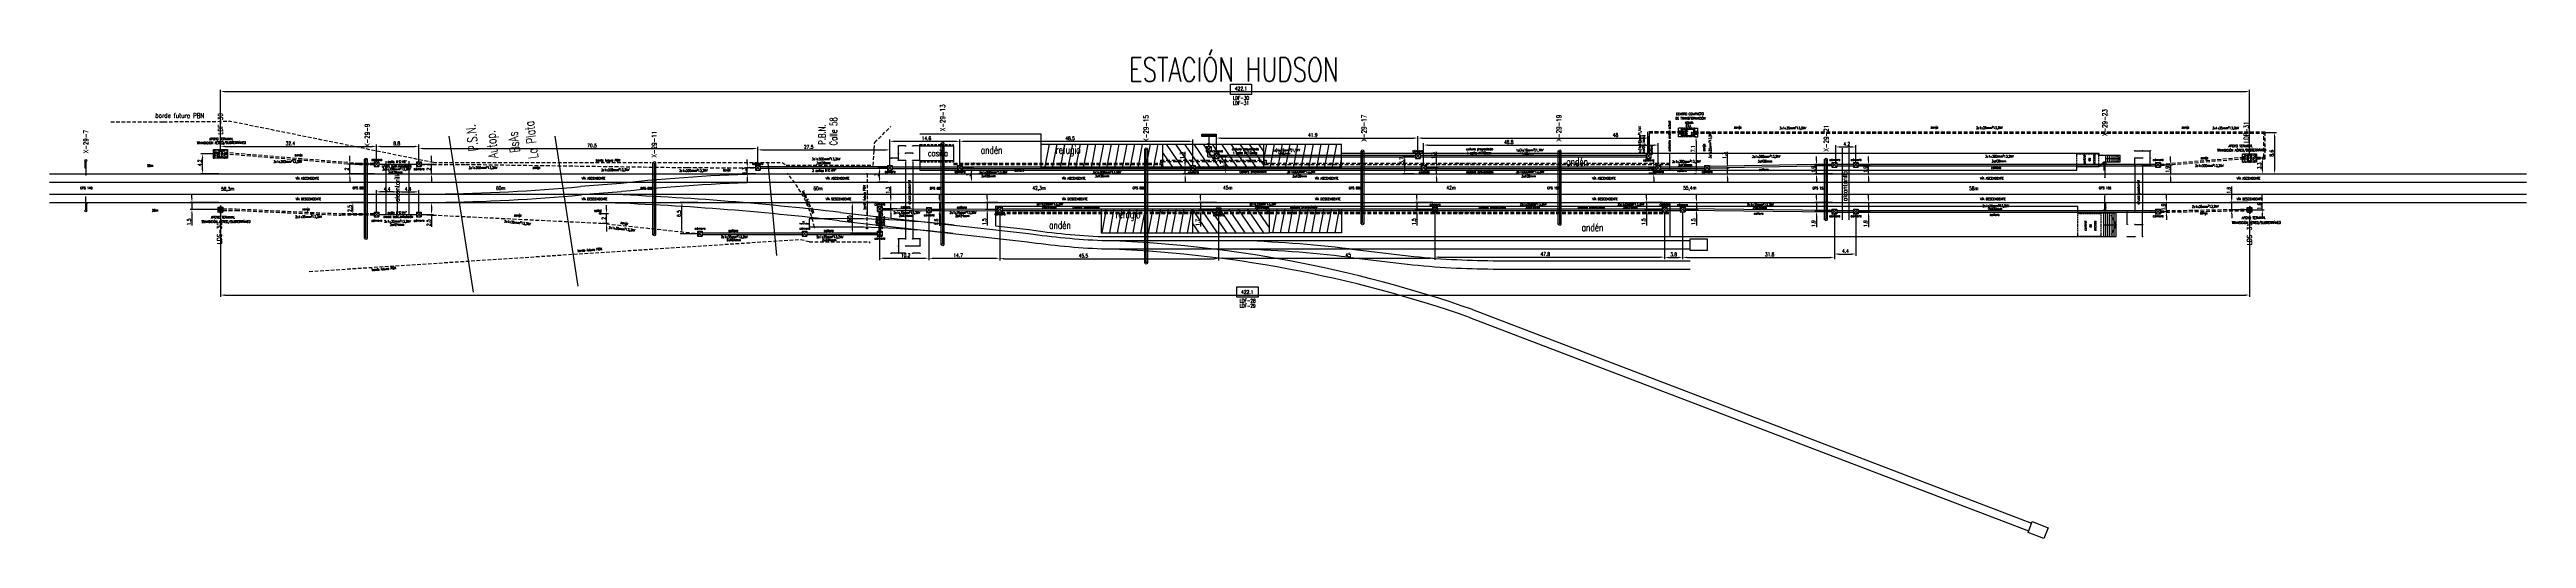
# Model space of a CAD drawing. Header units: millimetres. Extents: x 3207 to 3723, y 2117 to 2219.
import ezdxf

# ---------------------------------------------------------------- set-up
doc = ezdxf.new("R2010")
doc.units = ezdxf.units.MM
for name, pattern in [('DASHED2', [0.375, 0.25, -0.125]), ('HIDDEN', [0.375, 0.25, -0.125]), ('HIDDEN2', [4.7625, 3.175, -1.5875])]:
    doc.linetypes.add(name, pattern=pattern)
for name, color, linetype in [('LINEA02', 8, 'Continuous'), ('postes catenaria', 4, 'Continuous'), ('textos', 7, 'Continuous'), ('Textos catenaria', 7, 'Continuous')]:
    doc.layers.add(name, color=color, linetype=linetype)
doc.styles.add('ROMAN_SIMPLEX', font='ROMANS')
doc.styles.add('SANS', font='sanss___.ttf')
doc.styles.add('SIMPLEX', font='simplex.shx', dxfattribs={"width": 0.75})
doc.linetypes.add('GAS_LINE', pattern='A,12.7,-5.08,["GAS",Standard,S=2.54,R=0,X=-2.54,Y=-1.27],-6.35', length=24.13)
doc.dimstyles.new('DIM2-5-1', dxfattribs={"dimscale": 0.25, "dimtxt": 3, "dimasz": 3.5, "dimexe": 1.5, "dimexo": 1.5, "dimgap": 1, "dimtad": 1, "dimdec": 1, "dimdsep": 46, "dimtxsty": 'SIMPLEX', "dimcen": 1.5, "dimclrd": 251, "dimclre": 251, "dimclrt": 7, "dimaunit": 1, "dimadec": 3, "dimazin": 0, "dimtfac": 1, "dimtdec": 1, "dimtmove": 0, "dimatfit": 3, "dimfxl": 1, "dimtolj": 1, "dimtzin": 0, "dimarcsym": 0})
pattern_1 = [(79.2633858, (17433.833, -71281.1976), (-1.559709142, 0.295742525), [])]
pattern_2 = [(79.263386, (-7697.1004, -34404.1246), (-1.55970914, 0.295742525), [])]
pattern_3 = [(50, (-2624.04677, -773.78864), (0.45546167, -0.039847714), [0.047625, -0.523875]), (355, (-2624.04677, -773.78864), (-0.088107065, 0.47764161), [0.0381, -0.4191]), (100.451, (-2624.0088, -773.79196), (0.367356254, 0.43779172), [0.040475, -0.445225]), (46.1842, (-2624.04677, -773.66164), (0.6776976, -0.10510582), [0.0714375, -0.7858125]), (96.6356, (-2623.9903, -773.6704), (0.59351059, 0.61856389), [0.0607125, -0.6678375]), (351.184, (-2624.0468, -773.66164), (0.59351151, 0.6185628), [0.05715, -0.62865]), (21, (-2623.98327, -773.6934), (0.3790372, -0.255663796), [0.047625, -0.523875]), (326, (-2623.98327, -773.6934), (0.15450507, 0.460469915), [0.0381, -0.4191]), (71.4514, (-2623.9517, -773.7147), (0.53354123, 0.204807144), [0.040475, -0.445225]), (37.5, (-2624.04677, -773.78864), (0.007721508, 0.211387597), [0, -0.41402, 0, -0.42545, 0, -0.4206875]), (7.5, (-2624.04677, -773.78864), (0.167049156, 0.250451437), [0, -0.24257, 0, -0.404495, 0, -0.1603375]), (327.5, (-2624.18837, -773.78864), (0.338976488, -0.01432186), [0, -0.15875, 0, -0.4953, 0, -0.657225]), (317.5, (-2624.25187, -773.78864), (0.370322953, 0.063566228), [0, -0.206375, 0, -0.32893, 0, -0.466725])]

# ---------------------------------------------------------------- blocks, each defined once
blk = doc.blocks.new('Tipo Const básico gral')
at = {"layer": 'postes catenaria'}
for p, q in [((-0.21, 0), (-0.21, -1.5)), ((-0.07, -0.26), (0.07, -0.26)), ((-0.07, -0.31), (0.07, -0.31)), ((-0.07, -0.36), (0.07, -0.36)), ((-0.07, -0.41), (0.07, -0.41)), ((-0.07, -0.46), (0.07, -0.46)), ((-0.07, -0.51), (0.07, -0.51)), ((-0.07, -0.56), (0.07, -0.56)), ((-0.07, -0.61), (0.07, -0.61)), ((-0.07, -0.66), (0.07, -0.66)), ((-0.07, -0.71), (0.07, -0.71)), ((-0.07, -0.76), (0.07, -0.76)), ((-0.07, -0.81), (0.07, -0.81)), ((-0.07, -0.86), (0.07, -0.86)), ((-0.07, -0.91), (0.07, -0.91)), ((-0.07, -0.96), (0.07, -0.96)), ((-0.07, -1.01), (0.07, -1.01)), ((0, -0.26), (0, -3))]:
    blk.add_line(p, q, dxfattribs=at)
blk.add_circle((0, 0), 0.21, dxfattribs=at)
for centre, start, end in [((-0.21, -0.58), 217.0281, 37.0281), ((-0.21, -0.58), 37.0281, 217.0281), ((-0.21, -1.5), 37.0281, 217.0281), ((-0.21, -1.5), 217.0281, 37.0281), ((0, -3), 217.0281, 37.0281), ((0, -3), 37.0281, 217.0281)]:
    blk.add_arc(centre, 0.025, start, end, dxfattribs=at)
blk = doc.blocks.new('estructura terminal o retención para LDS')
h = blk.add_hatch()
h.set_pattern_fill('AR-CONC', color=8, scale=0.0025, style=0)
h.set_pattern_definition(pattern_3)
h.paths.add_polyline_path([(-0.5, -0.5), (-0.09, -0.5), (-0.14, -0.11, -0.352658), (-0.14, 0.11), (-0.09, 0.5), (-0.5, 0.5)])
h = blk.add_hatch()
h.set_pattern_fill('AR-CONC', color=8, scale=0.0025, style=0)
h.set_pattern_definition(pattern_3)
h.paths.add_polyline_path([(0.14, -0.11), (0.09, -0.5), (0.5, -0.5), (0.5, 0.5), (0.09, 0.5), (0.14, 0.11, -0.352658)])
at = {"color": 6}
for p, q in [((-0.05, 0.8), (-0.14, 0.11)), ((-0.05, 0.8), (0.05, 0.8)), ((0.05, 0.8), (0.14, 0.11)), ((-0.14, -0.11), (-0.05, -0.8)), ((-0.05, -0.8), (0.05, -0.8)), ((0.14, -0.11), (0.05, -0.8))]:
    blk.add_line(p, q, dxfattribs=at)
for points in [[(-0.09, -0.5), (-0.5, -0.5), (-0.5, 0.5), (-0.09, 0.5)], [(0.09, 0.5), (0.5, 0.5), (0.5, -0.5), (0.09, -0.5)]]:
    blk.add_lwpolyline(points)
blk.add_circle((0, 0), 0.13, dxfattribs=at)
for start, end in [(141.1488, 218.8512), (321.1488, 38.8512)]:
    blk.add_arc((0, 0), 0.18, start, end, dxfattribs=at)
blk = doc.blocks.new('estructura tipo A con base')
h = blk.add_hatch()
h.set_pattern_fill('AR-CONC', color=8, scale=0.005, style=0)
h.set_pattern_definition([(50, (-2627.5983, -783.80706), (0.91092334, -0.07969543), [0.09525, -1.04775]), (355, (-2627.5983, -783.8071), (-0.17621413, 0.9552832), [0.0762, -0.8382]), (100.451, (-2627.5224, -783.8137), (0.7347125, 0.87558344), [0.08095, -0.89045]), (46.1842, (-2627.5983, -783.5531), (1.3553952, -0.21021164), [0.142875, -1.571625]), (96.6356, (-2627.4854, -783.5706), (1.1870212, 1.2371278), [0.121425, -1.335675]), (351.184, (-2627.5983, -783.553), (1.187023, 1.2371256), [0.1143, -1.2573]), (21, (-2627.4713, -783.61656), (0.7580744, -0.5113276), [0.09525, -1.04775]), (326, (-2627.4713, -783.6166), (0.30901014, 0.92093983), [0.0762, -0.8382]), (71.4514, (-2627.4081, -783.6592), (1.06708245, 0.4096143), [0.08095, -0.89045]), (37.5, (-2627.5983, -783.80706), (0.015443016, 0.422775194), [0, -0.82804, 0, -0.8509, 0, -0.841375]), (7.5, (-2627.5983, -783.80706), (0.33409831, 0.500902874), [0, -0.48514, 0, -0.80899, 0, -0.320675]), (327.5, (-2627.88152, -783.80706), (0.677952976, -0.02864372), [0, -0.3175, 0, -0.9906, 0, -1.31445]), (317.5, (-2628.0085, -783.80706), (0.74064591, 0.12713246), [0, -0.41275, 0, -0.65786, 0, -0.93345])])
h.paths.add_polyline_path([(-1.45, -0.9), (1.45, -0.9), (1.45, 0.9), (-1.45, 0.9)])
h.paths.add_polyline_path([(-0.28, 0.18), (-0.28, 0.25), (-0.05, 0.8), (0.05, 0.8), (0.28, 0.28), (0.28, 0.18, -1), (0.28, -0.18), (0.28, -0.28), (0.05, -0.8), (-0.05, -0.8), (-0.28, -0.28), (-0.28, -0.18, -1)], flags=16)
h.paths.add_polyline_path([(-0.15, 0, -1), (-0.41, 0, -1)], flags=0)
h.paths.add_polyline_path([(0, 0, -1), (0, 0, -1)], flags=0)
h.paths.add_polyline_path([(0.41, 0, -1), (0.15, 0, -1)], flags=0)
blk.add_lwpolyline([(1.45, -0.9), (-1.45, -0.9), (-1.45, 0.9), (1.45, 0.9)], close=True)
at = {"color": 6}
blk.add_lwpolyline([(-0.28, -0.28), (-0.05, -0.8), (0.05, -0.8), (0.28, -0.28), (0.28, -0.18, 1), (0.28, 0.18), (0.28, 0.28), (0.05, 0.8), (-0.05, 0.8), (-0.28, 0.25), (-0.28, 0.18, 1), (-0.28, -0.18)], format="xyb", close=True, dxfattribs=at)
for centre, radius in [((-0.28, 0), 0.13), ((0, 0), 0.0021), ((0.28, 0), 0.13)]:
    blk.add_circle(centre, radius, dxfattribs=at)
blk = doc.blocks.new('cámara LDF-LDS')
at = {"color": 6}
for p, q in [((-0.5, 0.5), (0.5, 0.5)), ((-0.5, 0.5), (-0.5, -0.5)), ((-0.5, 0.5), (0.5, -0.5)), ((0.5, 0.5), (-0.5, -0.5)), ((0.5, 0.5), (0.5, -0.5)), ((-0.5, -0.5), (0.5, -0.5))]:
    blk.add_line(p, q, dxfattribs=at)
blk = doc.blocks.new('*D12')
at = {"color": 251, "lineweight": -2, "transparency": 16777216}
for p, q in [((3284.54, 2194.96), (3287.2, 2194.96)), ((3286.82, 2195.83), (3286.82, 2196.71)), ((3286.82, 2192.96), (3286.82, 2194.96)), ((3284.54, 2192.96), (3287.2, 2192.96)), ((3286.82, 2192.08), (3286.82, 2191.21))]:
    blk.add_line(p, q, dxfattribs=at)
at = {"color": 251, "transparency": 16777216}
for points in [[(3286.68, 2195.83), (3286.97, 2195.83), (3286.82, 2194.96)], [(3286.68, 2192.08), (3286.97, 2192.08), (3286.82, 2192.96)]]:
    blk.add_solid(points, dxfattribs=at)
at = {"layer": 'Defpoints', "color": 0, "transparency": 16777216}
for p in [(3284.17, 2194.96), (3286.82, 2194.96), (3284.17, 2192.96)]:
    blk.add_point(p, dxfattribs=at)
at = {"color": 7, "transparency": 16777216, "insert": (3286.2, 2193.96), "char_height": 0.75, "attachment_point": 5, "rotation": 90, "style": 'SIMPLEX'}
blk.add_mtext('\\A1;2', dxfattribs=at)
blk = doc.blocks.new('*D13')
at = {"color": 251, "lineweight": -2, "transparency": 16777216}
for p, q in [((3352.51, 2195.11), (3352.51, 2195.98)), ((3354.31, 2194.23), (3352.13, 2194.23)), ((3354.31, 2192.96), (3352.13, 2192.96)), ((3352.51, 2192.96), (3352.51, 2194.23)), ((3352.51, 2192.08), (3352.51, 2191.21))]:
    blk.add_line(p, q, dxfattribs=at)
at = {"color": 251, "transparency": 16777216}
for points in [[(3352.36, 2195.11), (3352.65, 2195.11), (3352.51, 2194.23)], [(3352.36, 2192.08), (3352.65, 2192.08), (3352.51, 2192.96)]]:
    blk.add_solid(points, dxfattribs=at)
at = {"layer": 'Defpoints', "color": 0, "transparency": 16777216}
for p in [(3352.51, 2194.23), (3354.69, 2194.23), (3354.69, 2192.96)]:
    blk.add_point(p, dxfattribs=at)
at = {"color": 7, "transparency": 16777216, "insert": (3351.88, 2193.6), "char_height": 0.75, "attachment_point": 5, "rotation": 90, "style": 'SIMPLEX'}
blk.add_mtext('\\A1;1.3', dxfattribs=at)
blk = doc.blocks.new('*D14')
at = {"color": 251, "lineweight": -2, "transparency": 16777216}
for p, q in [((3381.77, 2194.23), (3379.65, 2194.23)), ((3381.77, 2191.22), (3379.65, 2191.22)), ((3380.02, 2192.09), (3380.02, 2193.36))]:
    blk.add_line(p, q, dxfattribs=at)
at = {"color": 251, "transparency": 16777216}
for points in [[(3379.88, 2193.36), (3380.17, 2193.36), (3380.02, 2194.23)], [(3379.88, 2192.09), (3380.17, 2192.09), (3380.02, 2191.22)]]:
    blk.add_solid(points, dxfattribs=at)
at = {"layer": 'Defpoints', "color": 0, "transparency": 16777216}
for p in [(3380.02, 2194.23), (3382.15, 2194.23), (3382.15, 2191.22)]:
    blk.add_point(p, dxfattribs=at)
at = {"color": 7, "transparency": 16777216, "insert": (3379.4, 2192.73), "char_height": 0.75, "attachment_point": 5, "rotation": 90, "style": 'SIMPLEX'}
blk.add_mtext('\\A1;3', dxfattribs=at)
blk = doc.blocks.new('*D15')
at = {"color": 251, "lineweight": -2, "transparency": 16777216}
for p, q in [((3665.39, 2196.26), (3668.04, 2196.26)), ((3667.67, 2193.83), (3667.67, 2195.38)), ((3665.39, 2192.96), (3668.04, 2192.96))]:
    blk.add_line(p, q, dxfattribs=at)
at = {"color": 251, "transparency": 16777216}
for points in [[(3667.52, 2195.38), (3667.81, 2195.38), (3667.67, 2196.26)], [(3667.52, 2193.83), (3667.81, 2193.83), (3667.67, 2192.96)]]:
    blk.add_solid(points, dxfattribs=at)
at = {"layer": 'Defpoints', "color": 0, "transparency": 16777216}
for p in [(3665.01, 2196.26), (3667.67, 2196.26), (3665.01, 2192.96)]:
    blk.add_point(p, dxfattribs=at)
at = {"color": 7, "transparency": 16777216, "insert": (3667.04, 2194.61), "char_height": 0.75, "attachment_point": 5, "rotation": 90, "style": 'SIMPLEX'}
blk.add_mtext('\\A1;3.3', dxfattribs=at)
blk = doc.blocks.new('*D16')
at = {"color": 251, "lineweight": -2, "transparency": 16777216}
for p, q in [((3585.75, 2195.71), (3585.75, 2196.58)), ((3583.47, 2194.83), (3586.12, 2194.83)), ((3583.47, 2192.96), (3586.12, 2192.96)), ((3585.75, 2192.96), (3585.75, 2194.83)), ((3585.75, 2192.08), (3585.75, 2191.21))]:
    blk.add_line(p, q, dxfattribs=at)
at = {"color": 251, "transparency": 16777216}
for points in [[(3585.6, 2195.71), (3585.89, 2195.71), (3585.75, 2194.83)], [(3585.6, 2192.08), (3585.89, 2192.08), (3585.75, 2192.96)]]:
    blk.add_solid(points, dxfattribs=at)
at = {"layer": 'Defpoints', "color": 0, "transparency": 16777216}
for p in [(3583.09, 2194.83), (3583.09, 2192.96), (3585.75, 2194.83)]:
    blk.add_point(p, dxfattribs=at)
at = {"color": 7, "transparency": 16777216, "insert": (3585.12, 2193.9), "char_height": 0.75, "attachment_point": 5, "rotation": 90, "style": 'SIMPLEX'}
blk.add_mtext('\\A1;1.9', dxfattribs=at)
blk = doc.blocks.new('*D17')
at = {"color": 251, "lineweight": -2, "transparency": 16777216}
for p, q in [((3574.92, 2195.71), (3574.92, 2196.58)), ((3578.27, 2194.83), (3574.55, 2194.83)), ((3578.27, 2192.96), (3574.55, 2192.96)), ((3574.92, 2192.96), (3574.92, 2194.83)), ((3574.92, 2192.08), (3574.92, 2191.21))]:
    blk.add_line(p, q, dxfattribs=at)
at = {"color": 251, "transparency": 16777216}
for points in [[(3574.78, 2195.71), (3575.07, 2195.71), (3574.92, 2194.83)], [(3574.78, 2192.08), (3575.07, 2192.08), (3574.92, 2192.96)]]:
    blk.add_solid(points, dxfattribs=at)
at = {"layer": 'Defpoints', "color": 0, "transparency": 16777216}
for p in [(3574.92, 2194.83), (3578.64, 2194.83), (3578.64, 2192.96)]:
    blk.add_point(p, dxfattribs=at)
at = {"color": 7, "transparency": 16777216, "insert": (3574.3, 2193.9), "char_height": 0.75, "attachment_point": 5, "rotation": 90, "style": 'SIMPLEX'}
blk.add_mtext('\\A1;1.9', dxfattribs=at)
blk = doc.blocks.new('*D18')
at = {"color": 251, "lineweight": -2, "transparency": 16777216}
for p, q in [((3541.07, 2195.11), (3541.07, 2195.98)), ((3541.59, 2194.23), (3540.69, 2194.23)), ((3541.59, 2192.96), (3540.69, 2192.96)), ((3541.07, 2192.96), (3541.07, 2194.23)), ((3541.07, 2192.08), (3541.07, 2191.21))]:
    blk.add_line(p, q, dxfattribs=at)
at = {"color": 251, "transparency": 16777216}
for points in [[(3540.92, 2195.11), (3541.21, 2195.11), (3541.07, 2194.23)], [(3540.92, 2192.08), (3541.21, 2192.08), (3541.07, 2192.96)]]:
    blk.add_solid(points, dxfattribs=at)
at = {"layer": 'Defpoints', "color": 0, "transparency": 16777216}
for p in [(3541.07, 2194.23), (3541.97, 2194.23), (3541.97, 2192.96)]:
    blk.add_point(p, dxfattribs=at)
at = {"color": 7, "transparency": 16777216, "insert": (3540.44, 2193.6), "char_height": 0.75, "attachment_point": 5, "rotation": 90, "style": 'SIMPLEX'}
blk.add_mtext('\\A1;1.3', dxfattribs=at)
blk = doc.blocks.new('*D19')
at = {"color": 251, "lineweight": -2, "transparency": 16777216}
for p, q in [((3495.85, 2195.11), (3495.85, 2197.55)), ((3493.57, 2194.23), (3496.23, 2194.23)), ((3493.57, 2192.96), (3496.23, 2192.96)), ((3495.85, 2192.96), (3495.85, 2194.23)), ((3495.85, 2192.08), (3495.85, 2191.21))]:
    blk.add_line(p, q, dxfattribs=at)
at = {"color": 251, "transparency": 16777216}
for points in [[(3495.71, 2195.11), (3496, 2195.11), (3495.85, 2194.23)], [(3495.71, 2192.08), (3496, 2192.08), (3495.85, 2192.96)]]:
    blk.add_solid(points, dxfattribs=at)
at = {"layer": 'Defpoints', "color": 0, "transparency": 16777216}
for p in [(3493.2, 2194.23), (3493.2, 2192.96), (3495.85, 2194.23)]:
    blk.add_point(p, dxfattribs=at)
at = {"color": 7, "transparency": 16777216, "insert": (3495.23, 2196.77), "char_height": 0.75, "attachment_point": 5, "rotation": 90, "style": 'SIMPLEX'}
blk.add_mtext('\\A1;1.3', dxfattribs=at)
blk = doc.blocks.new('*D20')
at = {"color": 251, "lineweight": -2, "transparency": 16777216}
for p, q in [((3491.23, 2196.68), (3488.89, 2196.68)), ((3489.27, 2193.83), (3489.27, 2195.81)), ((3491.23, 2192.96), (3488.89, 2192.96))]:
    blk.add_line(p, q, dxfattribs=at)
at = {"color": 251, "transparency": 16777216}
for points in [[(3489.12, 2195.81), (3489.41, 2195.81), (3489.27, 2196.68)], [(3489.12, 2193.83), (3489.41, 2193.83), (3489.27, 2192.96)]]:
    blk.add_solid(points, dxfattribs=at)
at = {"layer": 'Defpoints', "color": 0, "transparency": 16777216}
for p in [(3489.27, 2196.68), (3491.6, 2196.68), (3491.6, 2192.96)]:
    blk.add_point(p, dxfattribs=at)
at = {"color": 7, "transparency": 16777216, "insert": (3488.64, 2195.75), "char_height": 0.75, "attachment_point": 5, "rotation": 90, "style": 'SIMPLEX'}
blk.add_mtext('\\A1;3.7', dxfattribs=at)
blk = doc.blocks.new('*D21')
at = {"color": 251, "lineweight": -2, "transparency": 16777216}
for p, q in [((3450.49, 2196.68), (3452.33, 2196.68)), ((3451.95, 2193.83), (3451.95, 2195.81)), ((3450.49, 2192.96), (3452.33, 2192.96))]:
    blk.add_line(p, q, dxfattribs=at)
at = {"color": 251, "transparency": 16777216}
for points in [[(3451.81, 2195.81), (3452.1, 2195.81), (3451.95, 2196.68)], [(3451.81, 2193.83), (3452.1, 2193.83), (3451.95, 2192.96)]]:
    blk.add_solid(points, dxfattribs=at)
at = {"layer": 'Defpoints', "color": 0, "transparency": 16777216}
for p in [(3450.12, 2196.68), (3451.95, 2196.68), (3450.12, 2192.96)]:
    blk.add_point(p, dxfattribs=at)
at = {"color": 7, "transparency": 16777216, "insert": (3451.33, 2194.82), "char_height": 0.75, "attachment_point": 5, "rotation": 90, "style": 'SIMPLEX'}
blk.add_mtext('\\A1;3.7', dxfattribs=at)
blk = doc.blocks.new('*D22')
at = {"color": 251, "lineweight": -2, "transparency": 16777216}
for p, q in [((3443.58, 2195.11), (3443.58, 2197.55)), ((3444.83, 2194.23), (3443.21, 2194.23)), ((3444.83, 2192.96), (3443.21, 2192.96)), ((3443.58, 2192.96), (3443.58, 2194.23)), ((3443.58, 2192.08), (3443.58, 2191.21))]:
    blk.add_line(p, q, dxfattribs=at)
at = {"color": 251, "transparency": 16777216}
for points in [[(3443.44, 2195.11), (3443.73, 2195.11), (3443.58, 2194.23)], [(3443.44, 2192.08), (3443.73, 2192.08), (3443.58, 2192.96)]]:
    blk.add_solid(points, dxfattribs=at)
at = {"layer": 'Defpoints', "color": 0, "transparency": 16777216}
for p in [(3443.58, 2194.23), (3445.2, 2194.23), (3445.2, 2192.96)]:
    blk.add_point(p, dxfattribs=at)
at = {"color": 7, "transparency": 16777216, "insert": (3442.96, 2196.77), "char_height": 0.75, "attachment_point": 5, "rotation": 90, "style": 'SIMPLEX'}
blk.add_mtext('\\A1;1.3', dxfattribs=at)
blk = doc.blocks.new('*D23')
at = {"color": 251, "lineweight": -2, "transparency": 16777216}
for p, q in [((3397.08, 2194.23), (3399.53, 2194.23)), ((3397.08, 2191.22), (3399.53, 2191.22)), ((3399.15, 2192.09), (3399.15, 2193.36))]:
    blk.add_line(p, q, dxfattribs=at)
at = {"color": 251, "transparency": 16777216}
for points in [[(3399.01, 2193.36), (3399.3, 2193.36), (3399.15, 2194.23)], [(3399.01, 2192.09), (3399.3, 2192.09), (3399.15, 2191.22)]]:
    blk.add_solid(points, dxfattribs=at)
at = {"layer": 'Defpoints', "color": 0, "transparency": 16777216}
for p in [(3396.7, 2194.23), (3396.7, 2191.22), (3399.15, 2194.23)]:
    blk.add_point(p, dxfattribs=at)
at = {"color": 7, "transparency": 16777216, "insert": (3398.53, 2192.74), "char_height": 0.75, "attachment_point": 5, "rotation": 90, "style": 'SIMPLEX'}
blk.add_mtext('\\A1;3', dxfattribs=at)
blk = doc.blocks.new('*D24')
at = {"color": 251, "lineweight": -2, "transparency": 16777216}
for p, q in [((3274.99, 2194.96), (3269.44, 2194.96)), ((3269.81, 2195.83), (3269.81, 2196.71)), ((3269.81, 2192.96), (3269.81, 2194.96)), ((3274.99, 2192.96), (3269.44, 2192.96)), ((3269.81, 2192.08), (3269.81, 2191.21))]:
    blk.add_line(p, q, dxfattribs=at)
at = {"color": 251, "transparency": 16777216}
for points in [[(3269.67, 2195.83), (3269.96, 2195.83), (3269.81, 2194.96)], [(3269.67, 2192.08), (3269.96, 2192.08), (3269.81, 2192.96)]]:
    blk.add_solid(points, dxfattribs=at)
at = {"layer": 'Defpoints', "color": 0, "transparency": 16777216}
for p in [(3269.81, 2194.96), (3275.37, 2194.96), (3275.37, 2192.96)]:
    blk.add_point(p, dxfattribs=at)
at = {"color": 7, "transparency": 16777216, "insert": (3269.19, 2193.96), "char_height": 0.75, "attachment_point": 5, "rotation": 90, "style": 'SIMPLEX'}
blk.add_mtext('\\A1;2', dxfattribs=at)
blk = doc.blocks.new('*D25')
at = {"color": 251, "lineweight": -2, "transparency": 16777216}
for p, q in [((3242.55, 2197.11), (3238.83, 2197.11)), ((3239.21, 2193.83), (3239.21, 2196.23)), ((3242.55, 2192.96), (3238.83, 2192.96))]:
    blk.add_line(p, q, dxfattribs=at)
at = {"color": 251, "transparency": 16777216}
for points in [[(3239.06, 2196.23), (3239.35, 2196.23), (3239.21, 2197.11)], [(3239.06, 2193.83), (3239.35, 2193.83), (3239.21, 2192.96)]]:
    blk.add_solid(points, dxfattribs=at)
at = {"layer": 'Defpoints', "color": 0, "transparency": 16777216}
for p in [(3239.21, 2197.11), (3242.93, 2197.11), (3242.93, 2192.96)]:
    blk.add_point(p, dxfattribs=at)
at = {"color": 7, "transparency": 16777216, "insert": (3238.58, 2195.25), "char_height": 0.75, "attachment_point": 5, "rotation": 90, "style": 'SIMPLEX'}
blk.add_mtext('\\A1;4.2', dxfattribs=at)
blk = doc.blocks.new('*D26')
at = {"color": 251, "lineweight": -2, "transparency": 16777216}
for p, q in [((3242.55, 2187.02), (3236.6, 2187.02)), ((3242.55, 2185.52), (3236.6, 2185.52)), ((3236.98, 2187.89), (3236.98, 2188.77)), ((3236.98, 2187.02), (3236.98, 2185.52)), ((3236.98, 2184.64), (3236.98, 2182.2))]:
    blk.add_line(p, q, dxfattribs=at)
at = {"color": 251, "transparency": 16777216}
for points in [[(3236.83, 2187.89), (3237.13, 2187.89), (3236.98, 2187.02)], [(3236.83, 2184.64), (3237.13, 2184.64), (3236.98, 2185.52)]]:
    blk.add_solid(points, dxfattribs=at)
at = {"layer": 'Defpoints', "color": 0, "transparency": 16777216}
for p in [(3236.98, 2187.02), (3242.93, 2187.02), (3242.93, 2185.52)]:
    blk.add_point(p, dxfattribs=at)
at = {"color": 7, "transparency": 16777216, "insert": (3236.35, 2182.98), "char_height": 0.75, "attachment_point": 5, "rotation": 90, "style": 'SIMPLEX'}
blk.add_mtext('\\A1;1.5', dxfattribs=at)
blk = doc.blocks.new('*D27')
at = {"color": 251, "lineweight": -2, "transparency": 16777216}
for p, q in [((3284.54, 2187.02), (3287.2, 2187.02)), ((3286.82, 2186.14), (3286.82, 2185.39)), ((3284.54, 2184.52), (3287.2, 2184.52)), ((3286.82, 2184.52), (3286.82, 2181.96))]:
    blk.add_line(p, q, dxfattribs=at)
at = {"color": 251, "transparency": 16777216}
for points in [[(3286.68, 2186.14), (3286.97, 2186.14), (3286.82, 2187.02)], [(3286.68, 2185.39), (3286.97, 2185.39), (3286.82, 2184.52)]]:
    blk.add_solid(points, dxfattribs=at)
at = {"layer": 'Defpoints', "color": 0, "transparency": 16777216}
for p in [(3284.17, 2187.02), (3286.82, 2187.02), (3284.17, 2184.52)]:
    blk.add_point(p, dxfattribs=at)
at = {"color": 7, "transparency": 16777216, "insert": (3286.2, 2182.8), "char_height": 0.75, "attachment_point": 5, "rotation": 90, "style": 'SIMPLEX'}
blk.add_mtext('\\A1;2.5', dxfattribs=at)
blk = doc.blocks.new('*D28')
at = {"color": 251, "lineweight": -2, "transparency": 16777216}
for p, q in [((3342.25, 2187.02), (3338.53, 2187.02)), ((3338.9, 2181.39), (3338.9, 2186.14)), ((3342.25, 2180.52), (3338.53, 2180.52))]:
    blk.add_line(p, q, dxfattribs=at)
at = {"color": 251, "transparency": 16777216}
for points in [[(3338.75, 2186.14), (3339.05, 2186.14), (3338.9, 2187.02)], [(3338.75, 2181.39), (3339.05, 2181.39), (3338.9, 2180.52)]]:
    blk.add_solid(points, dxfattribs=at)
at = {"layer": 'Defpoints', "color": 0, "transparency": 16777216}
for p in [(3338.9, 2187.02), (3342.62, 2187.02), (3342.62, 2180.52)]:
    blk.add_point(p, dxfattribs=at)
at = {"color": 7, "transparency": 16777216, "insert": (3338.28, 2184.7), "char_height": 0.75, "attachment_point": 5, "rotation": 90, "style": 'SIMPLEX'}
blk.add_mtext('\\A1;6.5', dxfattribs=at)
blk = doc.blocks.new('*D29')
at = {"color": 251, "lineweight": -2, "transparency": 16777216}
for p, q in [((3379.65, 2187.02), (3373.99, 2187.02)), ((3374.37, 2181.39), (3374.37, 2186.14)), ((3379.65, 2180.52), (3373.99, 2180.52))]:
    blk.add_line(p, q, dxfattribs=at)
at = {"color": 251, "transparency": 16777216}
for points in [[(3374.22, 2186.14), (3374.51, 2186.14), (3374.37, 2187.02)], [(3374.22, 2181.39), (3374.51, 2181.39), (3374.37, 2180.52)]]:
    blk.add_solid(points, dxfattribs=at)
at = {"layer": 'Defpoints', "color": 0, "transparency": 16777216}
for p in [(3374.37, 2187.02), (3380.03, 2187.02), (3380.03, 2180.52)]:
    blk.add_point(p, dxfattribs=at)
at = {"color": 7, "transparency": 16777216, "insert": (3373.74, 2183.63), "char_height": 0.75, "attachment_point": 5, "rotation": 90, "style": 'SIMPLEX'}
blk.add_mtext('\\A1;6.5', dxfattribs=at)
blk = doc.blocks.new('*D30')
at = {"color": 251, "lineweight": -2, "transparency": 16777216}
for p, q in [((3382.37, 2187.89), (3382.37, 2190.34)), ((3380.4, 2187.02), (3382.74, 2187.02)), ((3380.4, 2185.67), (3382.74, 2185.67)), ((3382.37, 2185.67), (3382.37, 2187.02)), ((3382.37, 2184.79), (3382.37, 2183.92))]:
    blk.add_line(p, q, dxfattribs=at)
at = {"color": 251, "transparency": 16777216}
for points in [[(3382.22, 2187.89), (3382.51, 2187.89), (3382.37, 2187.02)], [(3382.22, 2184.79), (3382.51, 2184.79), (3382.37, 2185.67)]]:
    blk.add_solid(points, dxfattribs=at)
at = {"layer": 'Defpoints', "color": 0, "transparency": 16777216}
for p in [(3380.03, 2187.02), (3380.03, 2185.67), (3382.37, 2187.02)]:
    blk.add_point(p, dxfattribs=at)
at = {"color": 7, "transparency": 16777216, "insert": (3381.74, 2189.55), "char_height": 0.75, "attachment_point": 5, "rotation": 90, "style": 'SIMPLEX'}
blk.add_mtext('\\A1;1.3', dxfattribs=at)
blk = doc.blocks.new('*D31')
at = {"color": 251, "lineweight": -2, "transparency": 16777216}
for p, q in [((3390.65, 2187.02), (3392.84, 2187.02)), ((3390.65, 2185.45), (3392.84, 2185.45)), ((3392.46, 2187.89), (3392.46, 2188.77)), ((3392.46, 2187.02), (3392.46, 2185.45)), ((3392.46, 2184.58), (3392.46, 2182.16))]:
    blk.add_line(p, q, dxfattribs=at)
at = {"color": 251, "transparency": 16777216}
for points in [[(3392.32, 2187.89), (3392.61, 2187.89), (3392.46, 2187.02)], [(3392.32, 2184.58), (3392.61, 2184.58), (3392.46, 2185.45)]]:
    blk.add_solid(points, dxfattribs=at)
at = {"layer": 'Defpoints', "color": 0, "transparency": 16777216}
for p in [(3390.28, 2187.02), (3390.28, 2185.45), (3392.46, 2187.02)]:
    blk.add_point(p, dxfattribs=at)
at = {"color": 7, "transparency": 16777216, "insert": (3391.84, 2182.93), "char_height": 0.75, "attachment_point": 5, "rotation": 90, "style": 'SIMPLEX'}
blk.add_mtext('\\A1;1.6', dxfattribs=at)
blk = doc.blocks.new('*D32')
at = {"color": 251, "lineweight": -2, "transparency": 16777216}
for p, q in [((3404.64, 2187.02), (3402.05, 2187.02)), ((3404.64, 2185.54), (3402.05, 2185.54)), ((3402.42, 2187.89), (3402.42, 2188.77)), ((3402.42, 2187.02), (3402.42, 2185.54)), ((3402.42, 2184.67), (3402.42, 2182.22))]:
    blk.add_line(p, q, dxfattribs=at)
at = {"color": 251, "transparency": 16777216}
for points in [[(3402.28, 2187.89), (3402.57, 2187.89), (3402.42, 2187.02)], [(3402.28, 2184.67), (3402.57, 2184.67), (3402.42, 2185.54)]]:
    blk.add_solid(points, dxfattribs=at)
at = {"layer": 'Defpoints', "color": 0, "transparency": 16777216}
for p in [(3402.42, 2187.02), (3405.01, 2187.02), (3405.01, 2185.54)]:
    blk.add_point(p, dxfattribs=at)
at = {"color": 7, "transparency": 16777216, "insert": (3401.8, 2183.01), "char_height": 0.75, "attachment_point": 5, "rotation": 90, "style": 'SIMPLEX'}
blk.add_mtext('\\A1;1.5', dxfattribs=at)
blk = doc.blocks.new('*D33')
at = {"color": 251, "lineweight": -2, "transparency": 16777216}
for p, q in [((3450.14, 2187.02), (3446.42, 2187.02)), ((3450.14, 2185.37), (3446.42, 2185.37)), ((3446.79, 2187.89), (3446.79, 2188.77)), ((3446.79, 2187.02), (3446.79, 2185.37)), ((3446.79, 2184.49), (3446.79, 2182.05))]:
    blk.add_line(p, q, dxfattribs=at)
at = {"color": 251, "transparency": 16777216}
for points in [[(3446.65, 2187.89), (3446.94, 2187.89), (3446.79, 2187.02)], [(3446.65, 2184.49), (3446.94, 2184.49), (3446.79, 2185.37)]]:
    blk.add_solid(points, dxfattribs=at)
at = {"layer": 'Defpoints', "color": 0, "transparency": 16777216}
for p in [(3446.79, 2187.02), (3450.51, 2187.02), (3450.51, 2185.37)]:
    blk.add_point(p, dxfattribs=at)
at = {"color": 7, "transparency": 16777216, "insert": (3446.17, 2182.83), "char_height": 0.75, "attachment_point": 5, "rotation": 90, "style": 'SIMPLEX'}
blk.add_mtext('\\A1;1.7', dxfattribs=at)
blk = doc.blocks.new('*D34')
at = {"color": 251, "lineweight": -2, "transparency": 16777216}
for p, q in [((3495.14, 2187.02), (3491.42, 2187.02)), ((3495.14, 2185.54), (3491.42, 2185.54)), ((3491.79, 2187.89), (3491.79, 2188.77)), ((3491.79, 2187.02), (3491.79, 2185.54)), ((3491.79, 2184.67), (3491.79, 2182.22))]:
    blk.add_line(p, q, dxfattribs=at)
at = {"color": 251, "transparency": 16777216}
for points in [[(3491.65, 2187.89), (3491.94, 2187.89), (3491.79, 2187.02)], [(3491.65, 2184.67), (3491.94, 2184.67), (3491.79, 2185.54)]]:
    blk.add_solid(points, dxfattribs=at)
at = {"layer": 'Defpoints', "color": 0, "transparency": 16777216}
for p in [(3491.79, 2187.02), (3495.51, 2187.02), (3495.51, 2185.54)]:
    blk.add_point(p, dxfattribs=at)
at = {"color": 7, "transparency": 16777216, "insert": (3491.17, 2183.01), "char_height": 0.75, "attachment_point": 5, "rotation": 90, "style": 'SIMPLEX'}
blk.add_mtext('\\A1;1.5', dxfattribs=at)
blk = doc.blocks.new('*D35')
at = {"color": 251, "lineweight": -2, "transparency": 16777216}
for p, q in [((3542.92, 2187.02), (3539.19, 2187.02)), ((3542.92, 2185.54), (3539.19, 2185.54)), ((3539.57, 2187.89), (3539.57, 2188.77)), ((3539.57, 2187.02), (3539.57, 2185.54)), ((3539.57, 2184.67), (3539.57, 2182.22))]:
    blk.add_line(p, q, dxfattribs=at)
at = {"color": 251, "transparency": 16777216}
for points in [[(3539.42, 2187.89), (3539.72, 2187.89), (3539.57, 2187.02)], [(3539.42, 2184.67), (3539.72, 2184.67), (3539.57, 2185.54)]]:
    blk.add_solid(points, dxfattribs=at)
at = {"layer": 'Defpoints', "color": 0, "transparency": 16777216}
for p in [(3539.57, 2187.02), (3543.29, 2187.02), (3543.29, 2185.54)]:
    blk.add_point(p, dxfattribs=at)
at = {"color": 7, "transparency": 16777216, "insert": (3538.94, 2183.01), "char_height": 0.75, "attachment_point": 5, "rotation": 90, "style": 'SIMPLEX'}
blk.add_mtext('\\A1;1.5', dxfattribs=at)
blk = doc.blocks.new('*D36')
at = {"color": 251, "lineweight": -2, "transparency": 16777216}
for p, q in [((3547.45, 2187.02), (3550.32, 2187.02)), ((3547.45, 2185.54), (3550.32, 2185.54)), ((3549.94, 2187.89), (3549.94, 2188.77)), ((3549.94, 2187.02), (3549.94, 2185.54)), ((3549.94, 2184.67), (3549.94, 2182.22))]:
    blk.add_line(p, q, dxfattribs=at)
at = {"color": 251, "transparency": 16777216}
for points in [[(3549.8, 2187.89), (3550.09, 2187.89), (3549.94, 2187.02)], [(3549.8, 2184.67), (3550.09, 2184.67), (3549.94, 2185.54)]]:
    blk.add_solid(points, dxfattribs=at)
at = {"layer": 'Defpoints', "color": 0, "transparency": 16777216}
for p in [(3547.08, 2187.02), (3547.08, 2185.54), (3549.94, 2187.02)]:
    blk.add_point(p, dxfattribs=at)
at = {"color": 7, "transparency": 16777216, "insert": (3549.32, 2183.01), "char_height": 0.75, "attachment_point": 5, "rotation": 90, "style": 'SIMPLEX'}
blk.add_mtext('\\A1;1.5', dxfattribs=at)
blk = doc.blocks.new('*D37')
at = {"color": 251, "lineweight": -2, "transparency": 16777216}
for p, q in [((3578.27, 2187.02), (3574.55, 2187.02)), ((3578.27, 2185.14), (3574.55, 2185.14)), ((3574.92, 2187.89), (3574.92, 2188.77)), ((3574.92, 2187.02), (3574.92, 2185.14)), ((3574.92, 2184.27), (3574.92, 2181.85))]:
    blk.add_line(p, q, dxfattribs=at)
at = {"color": 251, "transparency": 16777216}
for points in [[(3574.78, 2187.89), (3575.07, 2187.89), (3574.92, 2187.02)], [(3574.78, 2184.27), (3575.07, 2184.27), (3574.92, 2185.14)]]:
    blk.add_solid(points, dxfattribs=at)
at = {"layer": 'Defpoints', "color": 0, "transparency": 16777216}
for p in [(3574.92, 2187.02), (3578.64, 2187.02), (3578.64, 2185.14)]:
    blk.add_point(p, dxfattribs=at)
at = {"color": 7, "transparency": 16777216, "insert": (3574.3, 2182.62), "char_height": 0.75, "attachment_point": 5, "rotation": 90, "style": 'SIMPLEX'}
blk.add_mtext('\\A1;1.9', dxfattribs=at)
blk = doc.blocks.new('*D38')
at = {"color": 251, "lineweight": -2, "transparency": 16777216}
for p, q in [((3583.47, 2187.02), (3586.12, 2187.02)), ((3583.47, 2185.14), (3586.12, 2185.14)), ((3585.75, 2187.89), (3585.75, 2188.77)), ((3585.75, 2187.02), (3585.75, 2185.14)), ((3585.75, 2184.27), (3585.75, 2181.85))]:
    blk.add_line(p, q, dxfattribs=at)
at = {"color": 251, "transparency": 16777216}
for points in [[(3585.6, 2187.89), (3585.89, 2187.89), (3585.75, 2187.02)], [(3585.6, 2184.27), (3585.89, 2184.27), (3585.75, 2185.14)]]:
    blk.add_solid(points, dxfattribs=at)
at = {"layer": 'Defpoints', "color": 0, "transparency": 16777216}
for p in [(3583.09, 2187.02), (3583.09, 2185.14), (3585.75, 2187.02)]:
    blk.add_point(p, dxfattribs=at)
at = {"color": 7, "transparency": 16777216, "insert": (3585.12, 2182.62), "char_height": 0.75, "attachment_point": 5, "rotation": 90, "style": 'SIMPLEX'}
blk.add_mtext('\\A1;1.9', dxfattribs=at)
blk = doc.blocks.new('*D39')
at = {"color": 251, "lineweight": -2, "transparency": 16777216}
for p, q in [((3661.29, 2187.89), (3661.29, 2190.31)), ((3664.64, 2187.02), (3660.92, 2187.02)), ((3664.64, 2185.47), (3660.92, 2185.47)), ((3661.29, 2185.47), (3661.29, 2187.02)), ((3661.29, 2184.59), (3661.29, 2183.72))]:
    blk.add_line(p, q, dxfattribs=at)
at = {"color": 251, "transparency": 16777216}
for points in [[(3661.14, 2187.89), (3661.44, 2187.89), (3661.29, 2187.02)], [(3661.14, 2184.59), (3661.44, 2184.59), (3661.29, 2185.47)]]:
    blk.add_solid(points, dxfattribs=at)
at = {"layer": 'Defpoints', "color": 0, "transparency": 16777216}
for p in [(3661.29, 2187.02), (3665.01, 2187.02), (3665.01, 2185.47)]:
    blk.add_point(p, dxfattribs=at)
at = {"color": 7, "transparency": 16777216, "insert": (3660.67, 2189.54), "char_height": 0.75, "attachment_point": 5, "rotation": 90, "style": 'SIMPLEX'}
blk.add_mtext('\\A1;1.6', dxfattribs=at)
blk = doc.blocks.new('*D40')
at = {"color": 251, "lineweight": -2, "transparency": 16777216}
for p, q in [((3578.94, 2195.21), (3578.94, 2198.93)), ((3579.82, 2198.55), (3582.22, 2198.55)), ((3583.09, 2195.21), (3583.09, 2198.93))]:
    blk.add_line(p, q, dxfattribs=at)
at = {"color": 251, "transparency": 16777216}
for points in [[(3579.82, 2198.7), (3579.82, 2198.41), (3578.94, 2198.55)], [(3582.22, 2198.7), (3582.22, 2198.41), (3583.09, 2198.55)]]:
    blk.add_solid(points, dxfattribs=at)
at = {"layer": 'Defpoints', "color": 0, "transparency": 16777216}
for p in [(3583.09, 2198.55), (3578.94, 2194.83), (3583.09, 2194.83)]:
    blk.add_point(p, dxfattribs=at)
at = {"color": 7, "transparency": 16777216, "insert": (3581.23, 2199.18), "char_height": 0.75, "attachment_point": 5, "style": 'SIMPLEX'}
blk.add_mtext('\\A1;4.2', dxfattribs=at)
blk = doc.blocks.new('*D41')
at = {"color": 251, "lineweight": -2, "transparency": 16777216}
for p, q in [((3578.64, 2184.77), (3578.64, 2175.92)), ((3583.09, 2184.77), (3583.09, 2175.92)), ((3579.52, 2176.29), (3582.22, 2176.29))]:
    blk.add_line(p, q, dxfattribs=at)
at = {"color": 251, "transparency": 16777216}
for points in [[(3579.52, 2176.44), (3579.52, 2176.15), (3578.64, 2176.29)], [(3582.22, 2176.44), (3582.22, 2176.15), (3583.09, 2176.29)]]:
    blk.add_solid(points, dxfattribs=at)
at = {"layer": 'Defpoints', "color": 0, "transparency": 16777216}
for p in [(3578.64, 2185.14), (3583.09, 2185.14), (3583.09, 2176.29)]:
    blk.add_point(p, dxfattribs=at)
at = {"color": 7, "transparency": 16777216, "insert": (3580.94, 2176.92), "char_height": 0.75, "attachment_point": 5, "style": 'SIMPLEX'}
blk.add_mtext('\\A1;4.4', dxfattribs=at)
blk = doc.blocks.new('*D42')
at = {"color": 251, "lineweight": -2, "transparency": 16777216}
for p, q in [((3543.29, 2185.17), (3543.29, 2175.22)), ((3547.08, 2185.17), (3547.08, 2175.22)), ((3544.17, 2175.59), (3546.2, 2175.59))]:
    blk.add_line(p, q, dxfattribs=at)
at = {"color": 251, "transparency": 16777216}
for points in [[(3544.17, 2175.74), (3544.17, 2175.44), (3543.29, 2175.59)], [(3546.2, 2175.74), (3546.2, 2175.44), (3547.08, 2175.59)]]:
    blk.add_solid(points, dxfattribs=at)
at = {"layer": 'Defpoints', "color": 0, "transparency": 16777216}
for p in [(3543.29, 2185.54), (3547.08, 2185.54), (3547.08, 2175.59)]:
    blk.add_point(p, dxfattribs=at)
at = {"color": 7, "transparency": 16777216, "insert": (3545.21, 2176.22), "char_height": 0.75, "attachment_point": 5, "style": 'SIMPLEX'}
blk.add_mtext('\\A1;3.8', dxfattribs=at)
blk = doc.blocks.new('*D43')
at = {"color": 251, "lineweight": -2, "transparency": 16777216}
for p, q in [((3493.2, 2194.61), (3493.2, 2199.32)), ((3494.07, 2198.95), (3541.09, 2198.95)), ((3541.97, 2194.61), (3541.97, 2199.32))]:
    blk.add_line(p, q, dxfattribs=at)
at = {"color": 251, "transparency": 16777216}
for points in [[(3494.07, 2199.09), (3494.07, 2198.8), (3493.2, 2198.95)], [(3541.09, 2199.09), (3541.09, 2198.8), (3541.97, 2198.95)]]:
    blk.add_solid(points, dxfattribs=at)
at = {"layer": 'Defpoints', "color": 0, "transparency": 16777216}
for p in [(3541.97, 2198.95), (3493.2, 2194.23), (3541.97, 2194.23)]:
    blk.add_point(p, dxfattribs=at)
at = {"color": 7, "transparency": 16777216, "insert": (3510.9, 2199.57), "char_height": 0.75, "attachment_point": 5, "style": 'SIMPLEX'}
blk.add_mtext('\\A1;48.8', dxfattribs=at)
blk = doc.blocks.new('*D44')
at = {"color": 251, "lineweight": -2, "transparency": 16777216}
for p, q in [((3491.98, 2197.06), (3491.98, 2200.78)), ((3492.85, 2200.4), (3539.08, 2200.4)), ((3539.96, 2197.06), (3539.96, 2200.78))]:
    blk.add_line(p, q, dxfattribs=at)
at = {"color": 251, "transparency": 16777216}
for points in [[(3492.85, 2200.55), (3492.85, 2200.26), (3491.98, 2200.4)], [(3539.08, 2200.55), (3539.08, 2200.26), (3539.96, 2200.4)]]:
    blk.add_solid(points, dxfattribs=at)
at = {"layer": 'Defpoints', "color": 0, "transparency": 16777216}
for p in [(3539.96, 2200.4), (3491.98, 2196.68), (3539.96, 2196.68)]:
    blk.add_point(p, dxfattribs=at)
at = {"color": 7, "transparency": 16777216, "insert": (3533.11, 2201.03), "char_height": 0.75, "attachment_point": 5, "style": 'SIMPLEX'}
blk.add_mtext('\\A1;48', dxfattribs=at)
blk = doc.blocks.new('*D45')
at = {"color": 251, "lineweight": -2, "transparency": 16777216}
for p, q in [((3495.51, 2185.17), (3495.51, 2175.28)), ((3543.29, 2185.17), (3543.29, 2175.28)), ((3496.39, 2175.65), (3542.42, 2175.65))]:
    blk.add_line(p, q, dxfattribs=at)
at = {"color": 251, "transparency": 16777216}
for points in [[(3496.39, 2175.8), (3496.39, 2175.51), (3495.51, 2175.65)], [(3542.42, 2175.8), (3542.42, 2175.51), (3543.29, 2175.65)]]:
    blk.add_solid(points, dxfattribs=at)
at = {"layer": 'Defpoints', "color": 0, "transparency": 16777216}
for p in [(3495.51, 2185.54), (3543.29, 2185.54), (3543.29, 2175.65)]:
    blk.add_point(p, dxfattribs=at)
at = {"color": 7, "transparency": 16777216, "insert": (3518.51, 2176.28), "char_height": 0.75, "attachment_point": 5, "style": 'SIMPLEX'}
blk.add_mtext('\\A1;47.8', dxfattribs=at)
blk = doc.blocks.new('*D46')
at = {"color": 251, "lineweight": -2, "transparency": 16777216}
for p, q in [((3450.51, 2184.99), (3450.51, 2175.08)), ((3495.51, 2185.17), (3495.51, 2175.08)), ((3451.39, 2175.45), (3494.64, 2175.45))]:
    blk.add_line(p, q, dxfattribs=at)
at = {"color": 251, "transparency": 16777216}
for points in [[(3451.39, 2175.6), (3451.39, 2175.31), (3450.51, 2175.45)], [(3494.64, 2175.6), (3494.64, 2175.31), (3495.51, 2175.45)]]:
    blk.add_solid(points, dxfattribs=at)
at = {"layer": 'Defpoints', "color": 0, "transparency": 16777216}
for p in [(3450.51, 2185.37), (3495.51, 2185.54), (3495.51, 2175.45)]:
    blk.add_point(p, dxfattribs=at)
at = {"color": 7, "transparency": 16777216, "insert": (3477.52, 2176.08), "char_height": 0.75, "attachment_point": 5, "style": 'SIMPLEX'}
blk.add_mtext('\\A1;45', dxfattribs=at)
blk = doc.blocks.new('*D47')
at = {"color": 251, "lineweight": -2, "transparency": 16777216}
for p, q in [((3405.01, 2185.17), (3405.01, 2174.95)), ((3450.51, 2184.99), (3450.51, 2174.95)), ((3405.89, 2175.33), (3449.64, 2175.33))]:
    blk.add_line(p, q, dxfattribs=at)
at = {"color": 251, "transparency": 16777216}
for points in [[(3405.89, 2175.47), (3405.89, 2175.18), (3405.01, 2175.33)], [(3449.64, 2175.47), (3449.64, 2175.18), (3450.51, 2175.33)]]:
    blk.add_solid(points, dxfattribs=at)
at = {"layer": 'Defpoints', "color": 0, "transparency": 16777216}
for p in [(3405.01, 2185.54), (3450.51, 2185.37), (3450.51, 2175.33)]:
    blk.add_point(p, dxfattribs=at)
at = {"color": 7, "transparency": 16777216, "insert": (3422.43, 2175.95), "char_height": 0.75, "attachment_point": 5, "style": 'SIMPLEX'}
blk.add_mtext('\\A1;45.5', dxfattribs=at)
blk = doc.blocks.new('*D48')
at = {"color": 251, "lineweight": -2, "transparency": 16777216}
for p, q in [((3390.28, 2185.08), (3390.28, 2175.02)), ((3405.01, 2185.17), (3405.01, 2175.02)), ((3391.15, 2175.4), (3404.14, 2175.4))]:
    blk.add_line(p, q, dxfattribs=at)
at = {"color": 251, "transparency": 16777216}
for points in [[(3391.15, 2175.54), (3391.15, 2175.25), (3390.28, 2175.4)], [(3404.14, 2175.54), (3404.14, 2175.25), (3405.01, 2175.4)]]:
    blk.add_solid(points, dxfattribs=at)
at = {"layer": 'Defpoints', "color": 0, "transparency": 16777216}
for p in [(3390.28, 2185.45), (3405.01, 2185.54), (3405.01, 2175.4)]:
    blk.add_point(p, dxfattribs=at)
at = {"color": 7, "transparency": 16777216, "insert": (3396.36, 2176.02), "char_height": 0.75, "attachment_point": 5, "style": 'SIMPLEX'}
blk.add_mtext('\\A1;14.7', dxfattribs=at)
blk = doc.blocks.new('*D49')
at = {"color": 251, "lineweight": -2, "transparency": 16777216}
for p, q in [((3380.03, 2185.29), (3380.03, 2175.05)), ((3390.28, 2185.08), (3390.28, 2175.05)), ((3380.9, 2175.42), (3389.4, 2175.42))]:
    blk.add_line(p, q, dxfattribs=at)
at = {"color": 251, "transparency": 16777216}
for points in [[(3380.9, 2175.57), (3380.9, 2175.28), (3380.03, 2175.42)], [(3389.4, 2175.57), (3389.4, 2175.28), (3390.28, 2175.42)]]:
    blk.add_solid(points, dxfattribs=at)
at = {"layer": 'Defpoints', "color": 0, "transparency": 16777216}
for p in [(3380.03, 2185.67), (3390.28, 2185.45), (3390.28, 2175.42)]:
    blk.add_point(p, dxfattribs=at)
at = {"color": 7, "transparency": 16777216, "insert": (3385.45, 2176.05), "char_height": 0.75, "attachment_point": 5, "style": 'SIMPLEX'}
blk.add_mtext('\\A1;10.2', dxfattribs=at)
blk = doc.blocks.new('*D50')
at = {"color": 251, "lineweight": -2, "transparency": 16777216}
for p, q in [((3382.15, 2194.61), (3382.15, 2200.1)), ((3383.02, 2199.73), (3395.83, 2199.73)), ((3396.7, 2194.61), (3396.7, 2200.1))]:
    blk.add_line(p, q, dxfattribs=at)
at = {"color": 251, "transparency": 16777216}
for points in [[(3383.02, 2199.87), (3383.02, 2199.58), (3382.15, 2199.73)], [(3395.83, 2199.87), (3395.83, 2199.58), (3396.7, 2199.73)]]:
    blk.add_solid(points, dxfattribs=at)
at = {"layer": 'Defpoints', "color": 0, "transparency": 16777216}
for p in [(3396.7, 2199.73), (3382.15, 2194.23), (3396.7, 2194.23)]:
    blk.add_point(p, dxfattribs=at)
at = {"color": 7, "transparency": 16777216, "insert": (3389.76, 2200.35), "char_height": 0.75, "attachment_point": 5, "style": 'SIMPLEX'}
blk.add_mtext('\\A1;14.6', dxfattribs=at)
blk = doc.blocks.new('*D51')
at = {"color": 251, "lineweight": -2, "transparency": 16777216}
for p, q in [((3354.69, 2194.89), (3354.69, 2198.33)), ((3355.56, 2197.95), (3381.27, 2197.95)), ((3382.15, 2194.61), (3382.15, 2198.33))]:
    blk.add_line(p, q, dxfattribs=at)
at = {"color": 251, "transparency": 16777216}
for points in [[(3355.56, 2198.1), (3355.56, 2197.81), (3354.69, 2197.95)], [(3381.27, 2198.1), (3381.27, 2197.81), (3382.15, 2197.95)]]:
    blk.add_solid(points, dxfattribs=at)
at = {"layer": 'Defpoints', "color": 0, "transparency": 16777216}
for p in [(3382.15, 2197.95), (3354.69, 2194.52), (3382.15, 2194.23)]:
    blk.add_point(p, dxfattribs=at)
at = {"color": 7, "transparency": 16777216, "insert": (3365.28, 2198.58), "char_height": 0.75, "attachment_point": 5, "style": 'SIMPLEX'}
blk.add_mtext('\\A1;27.5', dxfattribs=at)
blk = doc.blocks.new('*D52')
at = {"color": 251, "lineweight": -2, "transparency": 16777216}
for p, q in [((3284.17, 2195.33), (3284.17, 2198.61)), ((3285.04, 2198.24), (3353.81, 2198.24)), ((3354.69, 2194.89), (3354.69, 2198.61))]:
    blk.add_line(p, q, dxfattribs=at)
at = {"color": 251, "transparency": 16777216}
for points in [[(3285.04, 2198.39), (3285.04, 2198.09), (3284.17, 2198.24)], [(3353.81, 2198.39), (3353.81, 2198.09), (3354.69, 2198.24)]]:
    blk.add_solid(points, dxfattribs=at)
at = {"layer": 'Defpoints', "color": 0, "transparency": 16777216}
for p in [(3284.17, 2194.96), (3354.69, 2198.24), (3354.69, 2194.52)]:
    blk.add_point(p, dxfattribs=at)
at = {"color": 7, "transparency": 16777216, "insert": (3320.21, 2198.86), "char_height": 0.75, "attachment_point": 5, "style": 'SIMPLEX'}
blk.add_mtext('\\A1;70.5', dxfattribs=at)
blk = doc.blocks.new('*D53')
at = {"color": 251, "lineweight": -2, "transparency": 16777216}
for p, q in [((3275.37, 2195.33), (3275.37, 2199.05)), ((3276.24, 2198.68), (3283.29, 2198.68)), ((3284.17, 2195.33), (3284.17, 2199.05))]:
    blk.add_line(p, q, dxfattribs=at)
at = {"color": 251, "transparency": 16777216}
for points in [[(3276.24, 2198.83), (3276.24, 2198.53), (3275.37, 2198.68)], [(3283.29, 2198.83), (3283.29, 2198.53), (3284.17, 2198.68)]]:
    blk.add_solid(points, dxfattribs=at)
at = {"layer": 'Defpoints', "color": 0, "transparency": 16777216}
for p in [(3275.37, 2194.96), (3284.17, 2198.68), (3284.17, 2194.96)]:
    blk.add_point(p, dxfattribs=at)
at = {"color": 7, "transparency": 16777216, "insert": (3279.58, 2199.3), "char_height": 0.75, "attachment_point": 5, "style": 'SIMPLEX'}
blk.add_mtext('\\A1;8.8', dxfattribs=at)
blk = doc.blocks.new('*D54')
at = {"color": 251, "lineweight": -2, "transparency": 16777216}
for p, q in [((3242.93, 2197.48), (3242.93, 2199.05)), ((3243.8, 2198.68), (3274.49, 2198.68)), ((3275.37, 2195.33), (3275.37, 2199.05))]:
    blk.add_line(p, q, dxfattribs=at)
at = {"color": 251, "transparency": 16777216}
for points in [[(3243.8, 2198.83), (3243.8, 2198.53), (3242.93, 2198.68)], [(3274.49, 2198.83), (3274.49, 2198.53), (3275.37, 2198.68)]]:
    blk.add_solid(points, dxfattribs=at)
at = {"layer": 'Defpoints', "color": 0, "transparency": 16777216}
for p in [(3242.93, 2197.11), (3275.37, 2198.68), (3275.37, 2194.96)]:
    blk.add_point(p, dxfattribs=at)
at = {"color": 7, "transparency": 16777216, "insert": (3257.45, 2199.3), "char_height": 0.75, "attachment_point": 5, "style": 'SIMPLEX'}
blk.add_mtext('\\A1;32.4', dxfattribs=at)
blk = doc.blocks.new('*D55')
at = {"color": 251, "lineweight": -2, "transparency": 16777216}
for p, q in [((3396.7, 2194.61), (3396.7, 2200.1)), ((3397.58, 2199.73), (3444.33, 2199.73)), ((3445.2, 2194.61), (3445.2, 2200.1))]:
    blk.add_line(p, q, dxfattribs=at)
at = {"color": 251, "transparency": 16777216}
for points in [[(3397.58, 2199.87), (3397.58, 2199.58), (3396.7, 2199.73)], [(3444.33, 2199.87), (3444.33, 2199.58), (3445.2, 2199.73)]]:
    blk.add_solid(points, dxfattribs=at)
at = {"layer": 'Defpoints', "color": 0, "transparency": 16777216}
for p in [(3445.2, 2199.73), (3396.7, 2194.23), (3445.2, 2194.23)]:
    blk.add_point(p, dxfattribs=at)
at = {"color": 7, "transparency": 16777216, "insert": (3419.65, 2200.35), "char_height": 0.75, "attachment_point": 5, "style": 'SIMPLEX'}
blk.add_mtext('\\A1;48.5', dxfattribs=at)
blk = doc.blocks.new('*D56')
at = {"color": 251, "lineweight": -2, "transparency": 16777216}
for p, q in [((3450.12, 2197.06), (3450.12, 2200.78)), ((3450.99, 2200.4), (3491.1, 2200.4)), ((3491.98, 2197.06), (3491.98, 2200.78))]:
    blk.add_line(p, q, dxfattribs=at)
at = {"color": 251, "transparency": 16777216}
for points in [[(3450.99, 2200.55), (3450.99, 2200.26), (3450.12, 2200.4)], [(3491.1, 2200.55), (3491.1, 2200.26), (3491.98, 2200.4)]]:
    blk.add_solid(points, dxfattribs=at)
at = {"layer": 'Defpoints', "color": 0, "transparency": 16777216}
for p in [(3491.98, 2200.4), (3450.12, 2196.68), (3491.98, 2196.68)]:
    blk.add_point(p, dxfattribs=at)
at = {"color": 7, "transparency": 16777216, "insert": (3470.15, 2201.03), "char_height": 0.75, "attachment_point": 5, "style": 'SIMPLEX'}
blk.add_mtext('\\A1;41.9', dxfattribs=at)
blk = doc.blocks.new('*D57')
at = {"color": 251, "lineweight": -2, "transparency": 16777216}
for p, q in [((3547.08, 2185.17), (3547.08, 2175.22)), ((3578.64, 2184.77), (3578.64, 2175.22)), ((3547.95, 2175.59), (3577.77, 2175.59))]:
    blk.add_line(p, q, dxfattribs=at)
at = {"color": 251, "transparency": 16777216}
for points in [[(3547.95, 2175.74), (3547.95, 2175.45), (3547.08, 2175.59)], [(3577.77, 2175.74), (3577.77, 2175.45), (3578.64, 2175.59)]]:
    blk.add_solid(points, dxfattribs=at)
at = {"layer": 'Defpoints', "color": 0, "transparency": 16777216}
for p in [(3547.08, 2185.54), (3578.64, 2185.14), (3578.64, 2175.59)]:
    blk.add_point(p, dxfattribs=at)
at = {"color": 7, "transparency": 16777216, "insert": (3565.16, 2176.22), "char_height": 0.75, "attachment_point": 5, "style": 'SIMPLEX'}
blk.add_mtext('\\A1;31.6', dxfattribs=at)
blk = doc.blocks.new('*D58')
at = {"color": 251, "lineweight": -2, "transparency": 16777216}
for p, q in [((3242.93, 2197.48), (3242.93, 2210.45)), ((3665.01, 2196.63), (3665.01, 2210.45)), ((3243.8, 2210.07), (3664.14, 2210.07))]:
    blk.add_line(p, q, dxfattribs=at)
at = {"color": 251, "transparency": 16777216}
for points in [[(3243.8, 2210.22), (3243.8, 2209.93), (3242.93, 2210.07)], [(3664.14, 2210.22), (3664.14, 2209.93), (3665.01, 2210.07)]]:
    blk.add_solid(points, dxfattribs=at)
at = {"layer": 'Defpoints', "color": 0, "transparency": 16777216}
for p in [(3665.01, 2210.07), (3242.93, 2197.11), (3665.01, 2196.26)]:
    blk.add_point(p, dxfattribs=at)
at = {"color": 7, "transparency": 16777216, "insert": (3455.21, 2210.7), "char_height": 0.75, "attachment_point": 5, "style": 'SIMPLEX'}
blk.add_mtext('\\A1;422.1', dxfattribs=at)
blk = doc.blocks.new('*D59')
at = {"color": 251, "lineweight": -2, "transparency": 16777216}
for p, q in [((3242.93, 2185.14), (3242.93, 2167.39)), ((3665.01, 2184.29), (3665.01, 2167.39)), ((3243.8, 2167.76), (3664.14, 2167.76))]:
    blk.add_line(p, q, dxfattribs=at)
at = {"color": 251, "transparency": 16777216}
for points in [[(3243.8, 2167.91), (3243.8, 2167.62), (3242.93, 2167.76)], [(3664.14, 2167.91), (3664.14, 2167.62), (3665.01, 2167.76)]]:
    blk.add_solid(points, dxfattribs=at)
at = {"layer": 'Defpoints', "color": 0, "transparency": 16777216}
for p in [(3242.93, 2185.52), (3665.01, 2184.67), (3665.01, 2167.76)]:
    blk.add_point(p, dxfattribs=at)
at = {"color": 7, "transparency": 16777216, "insert": (3456.51, 2168.39), "char_height": 0.75, "attachment_point": 5, "style": 'SIMPLEX'}
blk.add_mtext('\\A1;422.1', dxfattribs=at)
blk = doc.blocks.new('*D60')
at = {"color": 251, "lineweight": -2, "transparency": 16777216}
for p, q in [((3272.81, 2187.02), (3270.07, 2187.02)), ((3270.45, 2185.39), (3270.45, 2186.14)), ((3272.81, 2184.52), (3270.07, 2184.52))]:
    blk.add_line(p, q, dxfattribs=at)
at = {"color": 251, "transparency": 16777216}
for points in [[(3270.3, 2186.14), (3270.59, 2186.14), (3270.45, 2187.02)], [(3270.3, 2185.39), (3270.59, 2185.39), (3270.45, 2184.52)]]:
    blk.add_solid(points, dxfattribs=at)
at = {"layer": 'Defpoints', "color": 0, "transparency": 16777216}
for p in [(3270.45, 2187.02), (3273.19, 2187.02), (3273.19, 2184.52)]:
    blk.add_point(p, dxfattribs=at)
at = {"color": 7, "transparency": 16777216, "insert": (3269.82, 2185.77), "char_height": 0.75, "attachment_point": 5, "rotation": 90, "style": 'SIMPLEX'}
blk.add_mtext('\\A1;2.5', dxfattribs=at)
blk = doc.blocks.new('*D61')
at = {"color": 251, "lineweight": -2, "transparency": 16777216}
for p, q in [((3275.37, 2184.89), (3275.37, 2189.59)), ((3278.89, 2189.22), (3276.24, 2189.22)), ((3279.77, 2184.89), (3279.77, 2189.59))]:
    blk.add_line(p, q, dxfattribs=at)
at = {"color": 251, "transparency": 16777216}
for points in [[(3276.24, 2189.36), (3276.24, 2189.07), (3275.37, 2189.22)], [(3278.89, 2189.36), (3278.89, 2189.07), (3279.77, 2189.22)]]:
    blk.add_solid(points, dxfattribs=at)
at = {"layer": 'Defpoints', "color": 0, "transparency": 16777216}
for p in [(3275.37, 2189.22), (3275.37, 2184.52), (3279.77, 2184.52)]:
    blk.add_point(p, dxfattribs=at)
at = {"color": 7, "transparency": 16777216, "insert": (3277.57, 2189.84), "char_height": 0.75, "attachment_point": 5, "style": 'SIMPLEX'}
blk.add_mtext('\\A1;4.4', dxfattribs=at)
blk = doc.blocks.new('*D62')
at = {"color": 251, "lineweight": -2, "transparency": 16777216}
for p, q in [((3279.77, 2184.89), (3279.77, 2189.59)), ((3280.64, 2189.22), (3283.29, 2189.22)), ((3284.17, 2184.89), (3284.17, 2189.59))]:
    blk.add_line(p, q, dxfattribs=at)
at = {"color": 251, "transparency": 16777216}
for points in [[(3280.64, 2189.36), (3280.64, 2189.07), (3279.77, 2189.22)], [(3283.29, 2189.36), (3283.29, 2189.07), (3284.17, 2189.22)]]:
    blk.add_solid(points, dxfattribs=at)
at = {"layer": 'Defpoints', "color": 0, "transparency": 16777216}
for p in [(3284.17, 2189.22), (3279.77, 2184.52), (3284.17, 2184.52)]:
    blk.add_point(p, dxfattribs=at)
at = {"color": 7, "transparency": 16777216, "insert": (3281.97, 2189.84), "char_height": 0.75, "attachment_point": 5, "style": 'SIMPLEX'}
blk.add_mtext('\\A1;4.4', dxfattribs=at)
blk = doc.blocks.new('*D63')
at = {"color": 251, "lineweight": -2, "transparency": 16777216}
for p, q in [((3646.32, 2187.02), (3648.09, 2187.02)), ((3646.32, 2185.14), (3648.09, 2185.14)), ((3647.72, 2187.89), (3647.72, 2188.77)), ((3647.72, 2185.14), (3647.72, 2187.02)), ((3647.72, 2184.27), (3647.72, 2183.39))]:
    blk.add_line(p, q, dxfattribs=at)
at = {"color": 251, "transparency": 16777216}
for points in [[(3647.57, 2187.89), (3647.86, 2187.89), (3647.72, 2187.02)], [(3647.57, 2184.27), (3647.86, 2184.27), (3647.72, 2185.14)]]:
    blk.add_solid(points, dxfattribs=at)
at = {"layer": 'Defpoints', "color": 0, "transparency": 16777216}
for p in [(3645.95, 2187.02), (3645.95, 2185.14), (3647.72, 2187.02)]:
    blk.add_point(p, dxfattribs=at)
at = {"color": 7, "transparency": 16777216, "insert": (3647.09, 2186.08), "char_height": 0.75, "attachment_point": 5, "rotation": 90, "style": 'SIMPLEX'}
blk.add_mtext('\\A1;1.9', dxfattribs=at)
blk = doc.blocks.new('*D64')
at = {"color": 251, "lineweight": -2, "transparency": 16777216}
for p, q in [((3648.58, 2195.71), (3648.58, 2196.58)), ((3646.32, 2194.83), (3648.95, 2194.83)), ((3646.32, 2192.96), (3648.95, 2192.96)), ((3648.58, 2194.83), (3648.58, 2192.96)), ((3648.58, 2192.08), (3648.58, 2191.21))]:
    blk.add_line(p, q, dxfattribs=at)
at = {"color": 251, "transparency": 16777216}
for points in [[(3648.43, 2195.71), (3648.73, 2195.71), (3648.58, 2194.83)], [(3648.43, 2192.08), (3648.73, 2192.08), (3648.58, 2192.96)]]:
    blk.add_solid(points, dxfattribs=at)
at = {"layer": 'Defpoints', "color": 0, "transparency": 16777216}
for p in [(3645.95, 2194.83), (3645.95, 2192.96), (3648.58, 2192.96)]:
    blk.add_point(p, dxfattribs=at)
at = {"color": 7, "transparency": 16777216, "insert": (3647.95, 2193.9), "char_height": 0.75, "attachment_point": 5, "rotation": 90, "style": 'SIMPLEX'}
blk.add_mtext('\\A1;1.9', dxfattribs=at)
blk = doc.blocks.new('*D65')
at = {"color": 251, "lineweight": -2, "transparency": 16777216}
for p, q in [((3322.32, 2184.71), (3323.61, 2184.71)), ((3323.23, 2185.58), (3323.23, 2186.46)), ((3323.23, 2182.71), (3323.23, 2184.71)), ((3322.32, 2182.71), (3323.61, 2182.71)), ((3323.23, 2181.83), (3323.23, 2180.96))]:
    blk.add_line(p, q, dxfattribs=at)
at = {"color": 251, "transparency": 16777216}
for points in [[(3323.09, 2185.58), (3323.38, 2185.58), (3323.23, 2184.71)], [(3323.09, 2181.83), (3323.38, 2181.83), (3323.23, 2182.71)]]:
    blk.add_solid(points, dxfattribs=at)
at = {"layer": 'Defpoints', "color": 0, "transparency": 16777216}
for p in [(3321.94, 2184.71), (3323.23, 2184.71), (3321.94, 2182.71)]:
    blk.add_point(p, dxfattribs=at)
at = {"color": 7, "transparency": 16777216, "insert": (3322.61, 2183.71), "char_height": 0.75, "attachment_point": 5, "rotation": 90, "style": 'SIMPLEX'}
blk.add_mtext('\\A1;2', dxfattribs=at)
blk = doc.blocks.new('*D66')
at = {"color": 251, "lineweight": -2, "transparency": 16777216}
for p, q in [((3556.39, 2195.11), (3556.39, 2197.55)), ((3552.5, 2194.23), (3556.77, 2194.23)), ((3552.5, 2192.96), (3556.77, 2192.96)), ((3556.39, 2192.96), (3556.39, 2194.23)), ((3556.39, 2192.08), (3556.39, 2191.21))]:
    blk.add_line(p, q, dxfattribs=at)
at = {"color": 251, "transparency": 16777216}
for points in [[(3556.25, 2195.11), (3556.54, 2195.11), (3556.39, 2194.23)], [(3556.25, 2192.08), (3556.54, 2192.08), (3556.39, 2192.96)]]:
    blk.add_solid(points, dxfattribs=at)
at = {"layer": 'Defpoints', "color": 0, "transparency": 16777216}
for p in [(3552.13, 2194.23), (3552.13, 2192.96), (3556.39, 2194.23)]:
    blk.add_point(p, dxfattribs=at)
at = {"color": 7, "transparency": 16777216, "insert": (3555.77, 2196.77), "char_height": 0.75, "attachment_point": 5, "rotation": 90, "style": 'SIMPLEX'}
blk.add_mtext('\\A1;1.3', dxfattribs=at)
blk = doc.blocks.new('*D69')
at = {"color": 251, "lineweight": -2, "transparency": 16777216}
for p, q in [((3549.84, 2200.64), (3549.5, 2200.64)), ((3549.87, 2199.77), (3549.87, 2193.83)), ((3549.84, 2192.96), (3549.5, 2192.96))]:
    blk.add_line(p, q, dxfattribs=at)
at = {"color": 251, "transparency": 16777216}
for points in [[(3549.73, 2199.77), (3550.02, 2199.77), (3549.87, 2200.64)], [(3549.73, 2193.83), (3550.02, 2193.83), (3549.87, 2192.96)]]:
    blk.add_solid(points, dxfattribs=at)
at = {"layer": 'Defpoints', "color": 0, "transparency": 16777216}
for p in [(3550.21, 2200.64), (3549.87, 2192.96), (3550.21, 2192.96)]:
    blk.add_point(p, dxfattribs=at)
at = {"color": 7, "transparency": 16777216, "insert": (3549.25, 2198.17), "char_height": 0.75, "attachment_point": 5, "rotation": 90, "style": 'SIMPLEX'}
blk.add_mtext('\\A1;7.1', dxfattribs=at)
blk = doc.blocks.new('*D70')
at = {"color": 251, "lineweight": -2, "transparency": 16777216}
for p, q in [((3668.33, 2201.54), (3670.59, 2201.54)), ((3670.21, 2200.67), (3670.21, 2193.83)), ((3668.42, 2192.96), (3670.59, 2192.96))]:
    blk.add_line(p, q, dxfattribs=at)
at = {"color": 251, "transparency": 16777216}
for points in [[(3670.07, 2200.67), (3670.36, 2200.67), (3670.21, 2201.54)], [(3670.07, 2193.83), (3670.36, 2193.83), (3670.21, 2192.96)]]:
    blk.add_solid(points, dxfattribs=at)
at = {"layer": 'Defpoints', "color": 0, "transparency": 16777216}
for p in [(3667.95, 2201.54), (3668.04, 2192.96), (3670.21, 2192.96)]:
    blk.add_point(p, dxfattribs=at)
at = {"color": 7, "transparency": 16777216, "insert": (3669.59, 2197.25), "char_height": 0.75, "attachment_point": 5, "rotation": 90, "style": 'SIMPLEX'}
blk.add_mtext('\\A1;8.6', dxfattribs=at)
blk = doc.blocks.new('*D71')
at = {"color": 251, "lineweight": -2, "transparency": 16777216}
for p, q in [((3665.39, 2187.02), (3668.03, 2187.02)), ((3665.39, 2185.47), (3668.03, 2185.47)), ((3667.66, 2187.89), (3667.66, 2188.77)), ((3667.66, 2185.47), (3667.66, 2187.02)), ((3667.66, 2184.59), (3667.66, 2183.72))]:
    blk.add_line(p, q, dxfattribs=at)
at = {"color": 251, "transparency": 16777216}
for points in [[(3667.51, 2187.89), (3667.8, 2187.89), (3667.66, 2187.02)], [(3667.51, 2184.59), (3667.8, 2184.59), (3667.66, 2185.47)]]:
    blk.add_solid(points, dxfattribs=at)
at = {"layer": 'Defpoints', "color": 0, "transparency": 16777216}
for p in [(3665.01, 2187.02), (3665.01, 2185.47), (3667.66, 2187.02)]:
    blk.add_point(p, dxfattribs=at)
at = {"color": 7, "transparency": 16777216, "insert": (3667.03, 2186.24), "char_height": 0.75, "attachment_point": 5, "rotation": 90, "style": 'SIMPLEX'}
blk.add_mtext('\\A1;1.6', dxfattribs=at)

msp = doc.modelspace()

# ---------------------------------------------------------------- hatches: boundary and pattern name
h = msp.add_hatch()
h.set_pattern_fill('ANSI31', color=8, scale=0.5, angle=34.2634, style=0)
h.set_pattern_definition(pattern_2)
h.paths.add_polyline_path([(3413.64, 2199.14), (3438.94, 2199.14), (3438.94, 2194.14), (3413.64, 2194.14)])
h = msp.add_hatch()
h.set_pattern_fill('ANSI31', color=8, scale=0.5, angle=79.2634, style=0)
h.set_pattern_definition([(124.263386, (-7697.1004, -34404.1246), (-1.312002456, -0.893759366), [])])
h.paths.add_polyline_path([(3438.94, 2199.14), (3459.94, 2199.14), (3459.94, 2194.14), (3438.94, 2194.14)])
h = msp.add_hatch()
h.set_pattern_fill('ANSI31', color=8, scale=0.5, angle=34.2634, style=0)
h.set_pattern_definition(pattern_2)
h.paths.add_polyline_path([(3459.94, 2194.14), (3459.94, 2199.14), (3476.14, 2199.14), (3476.14, 2194.14)])
h = msp.add_hatch()
h.set_pattern_fill('ANSI31', color=8, scale=0.5, angle=34.2634, style=0)
h.set_pattern_definition(pattern_1)
h.paths.add_polyline_path([(3426.09, 2185.72), (3426.09, 2180.72), (3445.09, 2180.72), (3445.09, 2185.72)])
h = msp.add_hatch()
h.set_pattern_fill('ANSI31', color=8, scale=0.5, angle=79.2634, style=0)
h.set_pattern_definition([(124.2633858, (17433.833, -71281.1976), (-1.312002456, -0.893759366), [])])
h.paths.add_polyline_path([(3445.09, 2185.72), (3445.09, 2180.72), (3461.09, 2180.72), (3461.09, 2185.72)])
h = msp.add_hatch()
h.set_pattern_fill('ANSI31', color=8, scale=0.5, angle=34.2634, style=0)
h.set_pattern_definition(pattern_1)
h.paths.add_polyline_path([(3461.09, 2185.72), (3461.09, 2180.72), (3476.09, 2180.72), (3476.09, 2185.72)])

# ---------------------------------------------------------------- linework, layer by layer
at = {"linetype": 'HIDDEN', "ltscale": 3}
for p, q in [((3287.21, 2195.31), (3244.79, 2203.9)), ((3379.02, 2199.48), (3382.35, 2202.8)), ((3287.21, 2195.31), (3332.52, 2195.31)), ((3333.87, 2195.31), (3359.79, 2195.31)), ((3359.79, 2195.31), (3360.6, 2194.74)), ((3378.69, 2194.74), (3379.02, 2199.48)), ((3360.6, 2194.74), (3378.69, 2194.74)), ((3377.42, 2192.96), (3377.4, 2181.61)), ((3261.4, 2172.67), (3363.26, 2179.32)), ((3365.41, 2178.82), (3363.26, 2179.32)), ((3365.41, 2178.82), (3377.96, 2178.82)), ((3377.96, 2178.82), (3377.96, 2178.52))]:
    msp.add_line(p, q, dxfattribs=at)
for p, q in [((3295.54, 2168.36), (3290.51, 2200.82)), ((3317.34, 2169.63), (3312.51, 2200.82)), ((3388.41, 2201.3), (3413.64, 2201.3)), ((3413.64, 2199.14), (3413.64, 2201.3)), ((3448.55, 2200.72), (3448.55, 2198.77)), ((3277.37, 2184.47), (3277.37, 2195.63)), ((3282.17, 2184.47), (3282.17, 2195.63)), ((3383.93, 2196.21), (3382.43, 2196.21)), ((3383.93, 2195.76), (3383.93, 2198.76)), ((3385.43, 2198.76), (3383.93, 2198.76)), ((3385.43, 2195.76), (3383.93, 2195.76)), ((3386.93, 2197.26), (3385.43, 2197.26)), ((3385.43, 2195.55), (3385.43, 2179.56)), ((3388.43, 2198.76), (3386.93, 2198.76)), ((3388.43, 2195.76), (3386.93, 2195.76)), ((3386.93, 2195.55), (3386.93, 2179.56)), ((3388.43, 2198.76), (3388.43, 2199.06)), ((3388.43, 2198.76), (3395.41, 2198.76)), ((3388.43, 2195.76), (3388.43, 2198.76)), ((3388.43, 2195.76), (3395.41, 2195.76)), ((3388.43, 2195.76), (3388.43, 2195.46)), ((3388.43, 2195.46), (3388.43, 2193.76)), ((3395.41, 2198.76), (3395.41, 2199.06)), ((3395.41, 2198.76), (3395.41, 2195.76)), ((3395.41, 2195.76), (3395.41, 2195.46)), ((3413.64, 2199.14), (3438.94, 2199.14)), ((3413.64, 2194.14), (3413.64, 2199.14)), ((3438.94, 2194.14), (3438.94, 2199.14)), ((3438.94, 2199.14), (3459.94, 2199.14)), ((3447.93, 2198.66), (3449.03, 2198.66)), ((3447.93, 2198.66), (3447.93, 2197.56)), ((3447.93, 2198.66), (3449.03, 2197.56)), ((3449.03, 2198.66), (3447.93, 2197.56)), ((3447.93, 2197.56), (3449.03, 2197.56)), ((3448.55, 2198.77), (3448.38, 2199.31)), ((3448.55, 2198.77), (3448.72, 2199.31)), ((3449.03, 2198.66), (3449.03, 2197.56)), ((3459.94, 2199.14), (3476.14, 2199.14)), ((3459.94, 2194.14), (3459.94, 2199.14)), ((3476.14, 2194.14), (3476.14, 2199.14)), ((3476.14, 2197.26), (3544.44, 2197.26)), ((3544.44, 2193.76), (3544.44, 2197.26)), ((3544.44, 2197.26), (3633.75, 2197.26)), ((3580.23, 2198.3), (3580.23, 2183.43)), ((3581.63, 2198.3), (3581.63, 2183.43)), ((3633.75, 2196.82), (3633.75, 2197.26)), ((3633.75, 2196.82), (3638.11, 2196.82)), ((3633.75, 2194.46), (3634.69, 2195.43)), ((3634.69, 2195.43), (3638.11, 2195.43)), ((3635.11, 2195.43), (3635.11, 2196.82)), ((3635.11, 2196.13), (3638.11, 2196.13)), ((3635.54, 2195.43), (3635.54, 2196.82)), ((3635.97, 2195.43), (3635.97, 2196.82)), ((3636.4, 2195.43), (3636.4, 2196.82)), ((3636.83, 2195.43), (3636.83, 2196.82)), ((3637.25, 2195.43), (3637.25, 2196.82)), ((3638.11, 2196.13), (3637.5, 2196.7)), ((3638.11, 2196.13), (3637.5, 2195.56)), ((3637.68, 2195.43), (3637.68, 2196.82)), ((3638.11, 2195.43), (3638.11, 2196.82)), ((3641.15, 2197.76), (3644.35, 2197.76)), ((3641.15, 2194.76), (3641.15, 2196.26)), ((3641.15, 2196.26), (3642.75, 2196.26)), ((3644.35, 2194.76), (3644.35, 2197.76)), ((3388.43, 2193.76), (3544.44, 2193.76)), ((3413.64, 2194.14), (3438.94, 2194.14)), ((3438.94, 2194.14), (3459.94, 2194.14)), ((3459.94, 2194.14), (3476.14, 2194.14)), ((3544.44, 2193.76), (3629.05, 2193.76)), ((3629.05, 2193.76), (3629.05, 2194.46)), ((3629.05, 2194.46), (3633.75, 2194.46)), ((3641.15, 2194.55), (3641.15, 2185.19)), ((3642.75, 2194.76), (3644.35, 2194.76)), ((3642.75, 2194.55), (3642.75, 2185.19)), ((3322.1, 2184.85), (3321.78, 2184.57)), ((3321.78, 2184.85), (3322.1, 2184.57)), ((3377.41, 2187.02), (3377.41, 2184.32)), ((3404.11, 2186.22), (3544.44, 2186.22)), ((3404.11, 2186.22), (3404.11, 2182.15)), ((3426.09, 2185.72), (3461.09, 2185.72)), ((3426.09, 2185.72), (3426.09, 2180.72)), ((3445.09, 2185.72), (3445.09, 2180.72)), ((3461.09, 2185.72), (3461.09, 2180.72)), ((3461.09, 2185.72), (3476.09, 2185.72)), ((3476.09, 2185.72), (3476.09, 2180.72)), ((3544.44, 2186.22), (3544.44, 2179.91)), ((3544.44, 2186.22), (3629.25, 2186.22)), ((3629.25, 2184.84), (3629.25, 2186.22)), ((3629.25, 2184.84), (3634.25, 2184.84)), ((3634.25, 2184.84), (3637.25, 2184.84)), ((3634.68, 2179.91), (3634.68, 2184.84)), ((3635.11, 2179.91), (3635.11, 2184.84)), ((3635.54, 2179.91), (3635.54, 2184.84)), ((3635.97, 2179.91), (3635.97, 2184.84)), ((3636.4, 2179.91), (3636.4, 2184.84)), ((3636.83, 2179.91), (3636.83, 2184.84)), ((3637.25, 2179.91), (3637.25, 2184.84)), ((3639.55, 2185.02), (3641.15, 2185.02)), ((3639.55, 2182.46), (3639.55, 2185.02)), ((3642.75, 2179.91), (3642.75, 2185.02)), ((3642.75, 2185.02), (3644.35, 2185.02)), ((3365.41, 2183.62), (3365.41, 2181.88)), ((3404.11, 2182.15), (3411.1, 2181.37)), ((3426.09, 2180.72), (3461.09, 2180.72)), ((3426.32, 2179.92), (3544.44, 2179.91)), ((3476.09, 2180.72), (3461.09, 2180.72)), ((3544.44, 2179.91), (3634.25, 2179.91)), ((3634.25, 2179.91), (3637.25, 2179.91)), ((3634.68, 2182.37), (3637.25, 2182.37)), ((3637.25, 2182.37), (3636.2, 2184.4)), ((3637.25, 2182.37), (3636.2, 2180.35)), ((3639.55, 2179.91), (3641.15, 2179.91)), ((3641.15, 2182.46), (3642.75, 2182.46)), ((3383.93, 2176.45), (3382.43, 2176.45)), ((3383.93, 2179.45), (3383.93, 2176.45)), ((3385.43, 2179.45), (3383.93, 2179.45)), ((3385.43, 2176.45), (3383.93, 2176.45)), ((3388.43, 2177.95), (3385.43, 2177.95)), ((3388.43, 2179.45), (3386.93, 2179.45)), ((3388.43, 2176.45), (3386.93, 2176.45)), ((3388.43, 2179.45), (3388.43, 2177.95))]:
    msp.add_line(p, q)
at = {"color": 5, "linetype": 'HIDDEN2', "ltscale": 0.25}
for p, q in [((3546.81, 2201.69), (3539.78, 2201.69)), ((3546.81, 2201.39), (3540.13, 2201.39)), ((3549.61, 2201.69), (3668.27, 2201.69)), ((3549.61, 2201.39), (3667.97, 2201.39)), ((3667.97, 2196.41), (3667.97, 2201.39)), ((3668.27, 2196.11), (3668.27, 2201.69)), ((3271.76, 2195.11), (3244.38, 2197.34)), ((3271.75, 2194.81), (3244.38, 2197.04)), ((3274.87, 2195.11), (3271.76, 2195.11)), ((3646.43, 2194.98), (3659.15, 2196.04)), ((3646.46, 2194.68), (3663.57, 2196.11)), ((3659.45, 2196.07), (3663.55, 2196.41)), ((3666.46, 2196.41), (3667.97, 2196.41)), ((3666.46, 2196.11), (3668.27, 2196.11)), ((3274.87, 2194.81), (3271.75, 2194.81)), ((3284.67, 2194.93), (3293.96, 2194.93)), ((3293.96, 2194.93), (3340.01, 2194.26)), ((3340.01, 2194.26), (3354.19, 2194.23)), ((3243.43, 2185.67), (3246.13, 2185.67)), ((3243.43, 2185.37), (3246.13, 2185.37)), ((3246.12, 2185.37), (3267.97, 2184.37)), ((3246.14, 2185.67), (3267.98, 2184.67)), ((3274.87, 2184.67), (3267.98, 2184.67)), ((3646.44, 2185.29), (3664.51, 2185.62)), ((3646.45, 2184.99), (3664.51, 2185.32)), ((3274.87, 2184.37), (3267.98, 2184.37)), ((3284.67, 2184.52), (3321.94, 2182.71)), ((3321.94, 2182.71), (3342.62, 2180.52))]:
    msp.add_line(p, q, dxfattribs=at)
at = {"color": 3}
for p, q in [((3546.21, 2201.84), (3546.21, 2202.44)), ((3546.81, 2202.44), (3546.21, 2202.44)), ((3546.81, 2201.84), (3546.21, 2201.84)), ((3546.21, 2200.64), (3546.21, 2201.24)), ((3546.81, 2201.24), (3546.21, 2201.24)), ((3546.81, 2200.64), (3546.21, 2200.64)), ((3549.61, 2202.44), (3550.21, 2202.44)), ((3549.61, 2201.84), (3550.21, 2201.84)), ((3549.61, 2201.24), (3550.21, 2201.24)), ((3549.61, 2200.64), (3550.21, 2200.64)), ((3550.21, 2201.84), (3550.21, 2202.44)), ((3550.21, 2200.64), (3550.21, 2201.24)), ((3275.87, 2194.96), (3283.67, 2194.96)), ((3275.87, 2184.52), (3283.67, 2184.52))]:
    msp.add_line(p, q, dxfattribs=at)
at = {"color": 3, "linetype": 'HIDDEN2', "ltscale": 0.05}
for p, q in [((3549.61, 2202.44), (3546.81, 2202.44)), ((3546.81, 2200.64), (3546.81, 2202.44)), ((3549.61, 2200.64), (3546.81, 2200.64)), ((3549.61, 2200.64), (3549.61, 2202.44))]:
    msp.add_line(p, q, dxfattribs=at)
at = {"color": 11}
for p, q in [((3546.97, 2200.79), (3546.97, 2202.3)), ((3547.04, 2202.3), (3546.97, 2202.3)), ((3547.04, 2200.79), (3546.97, 2200.79)), ((3547.04, 2200.79), (3547.04, 2202.3)), ((3549.39, 2202.27), (3547.04, 2202.27)), ((3549.39, 2202.21), (3547.04, 2202.21)), ((3549.39, 2200.88), (3547.04, 2200.88)), ((3549.39, 2200.81), (3547.04, 2200.81)), ((3547.09, 2201.16), (3547.09, 2201.92)), ((3547.09, 2201.92), (3547.36, 2201.92)), ((3547.09, 2201.16), (3547.36, 2201.16)), ((3547.36, 2201.16), (3547.36, 2201.92)), ((3547.65, 2201.89), (3547.5, 2201.89)), ((3547.5, 2201.89), (3547.5, 2201.77)), ((3547.65, 2201.88), (3547.5, 2201.88)), ((3547.68, 2201.77), (3547.5, 2201.77)), ((3547.68, 2201.77), (3547.5, 2201.77)), ((3547.68, 2201.32), (3547.5, 2201.32)), ((3547.5, 2201.19), (3547.5, 2201.32)), ((3547.68, 2201.31), (3547.5, 2201.31)), ((3547.65, 2201.2), (3547.5, 2201.2)), ((3547.65, 2201.19), (3547.5, 2201.19)), ((3547.68, 2202.14), (3547.68, 2200.94)), ((3547.68, 2202.14), (3547.73, 2202.14)), ((3547.68, 2200.94), (3547.73, 2200.94)), ((3547.73, 2202.14), (3547.73, 2200.94)), ((3547.86, 2201.96), (3547.73, 2201.96)), ((3547.86, 2201.13), (3547.73, 2201.13)), ((3547.86, 2202.14), (3547.86, 2200.94)), ((3547.91, 2202.14), (3547.86, 2202.14)), ((3547.91, 2200.94), (3547.86, 2200.94)), ((3547.91, 2202.14), (3547.91, 2200.94)), ((3548.1, 2201.77), (3547.91, 2201.77)), ((3548.1, 2201.77), (3547.91, 2201.77)), ((3548.1, 2201.32), (3547.91, 2201.32)), ((3548.1, 2201.31), (3547.91, 2201.31)), ((3548.1, 2201.88), (3547.94, 2201.88)), ((3548.1, 2201.2), (3547.94, 2201.2)), ((3548.1, 2201.89), (3547.95, 2201.89)), ((3548.1, 2201.19), (3547.95, 2201.19)), ((3548.1, 2201.89), (3548.1, 2201.77)), ((3548.1, 2201.19), (3548.1, 2201.32)), ((3549.39, 2200.79), (3549.39, 2202.3)), ((3549.45, 2202.3), (3549.39, 2202.3)), ((3549.39, 2200.79), (3549.45, 2200.79)), ((3549.45, 2200.79), (3549.45, 2202.3))]:
    msp.add_line(p, q, dxfattribs=at)
at = {"color": 4}
for p, q in [((3272.87, 2179.53), (3272.87, 2196.04)), ((3272.87, 2196.04), (3272.98, 2196.04)), ((3273.19, 2179.74), (3273.19, 2196.04)), ((3273.4, 2196.04), (3273.5, 2196.04)), ((3273.5, 2179.53), (3273.5, 2196.04)), ((3332.88, 2180.29), (3332.88, 2195.31)), ((3332.88, 2195.31), (3332.98, 2195.31)), ((3333.19, 2180.5), (3333.19, 2195.1)), ((3333.4, 2195.31), (3333.51, 2195.31)), ((3333.51, 2180.29), (3333.51, 2195.31)), ((3392.86, 2178.24), (3392.86, 2199.34)), ((3392.86, 2199.34), (3392.96, 2199.34)), ((3393.17, 2178.45), (3393.17, 2199.13)), ((3393.38, 2199.34), (3393.49, 2199.34)), ((3393.49, 2178.24), (3393.49, 2199.34)), ((3435.17, 2174.42), (3435.17, 2198.16)), ((3435.17, 2198.16), (3435.27, 2198.16)), ((3435.48, 2174.63), (3435.48, 2197.95)), ((3435.69, 2198.16), (3435.8, 2198.16)), ((3435.8, 2174.42), (3435.8, 2198.16)), ((3480.17, 2182.55), (3480.17, 2197.73)), ((3480.17, 2197.73), (3480.27, 2197.73)), ((3480.48, 2182.76), (3480.48, 2197.52)), ((3480.69, 2197.73), (3480.8, 2197.73)), ((3480.8, 2182.55), (3480.8, 2197.73)), ((3521.2, 2182.41), (3521.2, 2197.75)), ((3521.2, 2197.75), (3521.3, 2197.75)), ((3521.51, 2182.62), (3521.51, 2197.54)), ((3521.72, 2197.75), (3521.83, 2197.75)), ((3521.83, 2182.41), (3521.83, 2197.75)), ((3576.6, 2183.41), (3576.6, 2196.03)), ((3576.6, 2196.03), (3576.7, 2196.03)), ((3576.91, 2183.62), (3576.91, 2195.82)), ((3577.12, 2196.03), (3577.23, 2196.03)), ((3577.23, 2183.41), (3577.23, 2196.03)), ((3272.87, 2179.53), (3272.98, 2179.53)), ((3273.4, 2179.53), (3273.5, 2179.53)), ((3332.88, 2180.29), (3332.98, 2180.29)), ((3333.4, 2180.29), (3333.51, 2180.29)), ((3480.17, 2182.55), (3480.27, 2182.55)), ((3480.69, 2182.55), (3480.8, 2182.55)), ((3521.3, 2182.41), (3521.2, 2182.41)), ((3521.83, 2182.41), (3521.72, 2182.41)), ((3576.7, 2183.41), (3576.6, 2183.41)), ((3577.23, 2183.41), (3577.12, 2183.41)), ((3392.96, 2178.24), (3392.86, 2178.24)), ((3393.49, 2178.24), (3393.38, 2178.24)), ((3435.17, 2174.42), (3435.27, 2174.42)), ((3435.69, 2174.42), (3435.8, 2174.42))]:
    msp.add_line(p, q, dxfattribs=at)
at = {"color": 1, "linetype": 'GAS_LINE', "ltscale": 0.2}
msp.add_line((3358.68, 2175.97), (3356.86, 2195.24), dxfattribs=at)
at = {"linetype": 'DASHED2', "ltscale": 2}
for p, q in [((3388.43, 2199.06), (3395.41, 2199.06)), ((3388.43, 2195.46), (3395.41, 2195.46))]:
    msp.add_line(p, q, dxfattribs=at)
at = {"color": 3, "linetype": 'HIDDEN2', "ltscale": 0.25}
for p, q in [((3395.41, 2195.21), (3438.43, 2195.21)), ((3438.43, 2195.81), (3438.43, 2195.21)), ((3438.43, 2195.81), (3460.41, 2195.81)), ((3438.73, 2195.51), (3438.73, 2194.91)), ((3438.73, 2195.51), (3460.11, 2195.51)), ((3460.11, 2195.51), (3460.11, 2194.91)), ((3460.41, 2195.81), (3460.41, 2195.21)), ((3460.41, 2195.21), (3544.44, 2195.21)), ((3395.41, 2194.91), (3438.73, 2194.91)), ((3460.11, 2194.91), (3544.44, 2194.91)), ((3404.11, 2185.02), (3544.44, 2185.02)), ((3404.11, 2184.72), (3544.44, 2184.72))]:
    msp.add_line(p, q, dxfattribs=at)
at = {"linetype": 'DASHED2'}
for p, q in [((3629.05, 2194.56), (3629.05, 2197.16)), ((3629.05, 2197.16), (3633.65, 2197.16)), ((3633.65, 2194.56), (3633.65, 2197.16)), ((3629.05, 2194.56), (3633.65, 2194.56)), ((3629.25, 2184.74), (3634.15, 2184.74)), ((3629.25, 2180.01), (3629.25, 2184.74)), ((3634.15, 2180.01), (3634.15, 2184.74)), ((3629.25, 2180.01), (3634.15, 2180.01))]:
    msp.add_line(p, q, dxfattribs=at)
at = {"color": 8}
for p, q in [((3207.36, 2192.96), (3722.61, 2192.96)), ((3207.36, 2191.22), (3722.61, 2191.22)), ((3326.22, 2190.99), (3317.83, 2190.32)), ((3207.36, 2188.76), (3722.61, 2188.76)), ((3207.36, 2187.02), (3722.61, 2187.02)), ((3326.36, 2189.25), (3317.97, 2188.58)), ((3371.9, 2184.93), (3411.02, 2180.57)), ((3368.13, 2183.62), (3365.41, 2183.62)), ((3368.13, 2181.88), (3365.41, 2181.88)), ((3371.71, 2183.2), (3410.82, 2178.84)), ((3426.32, 2179.12), (3548.62, 2179.11)), ((3426.32, 2177.38), (3548.62, 2177.37)), ((3477.51, 2175.65), (3489.8, 2174.2)), ((3477.72, 2177.37), (3490.01, 2175.93)), ((3516.32, 2174.87), (3548.62, 2174.87)), ((3516.32, 2173.13), (3548.62, 2173.13)), ((3503.35, 2164.74), (3619.65, 2120.35)), ((3502.73, 2163.11), (3619.03, 2118.73))]:
    msp.add_line(p, q, dxfattribs=at)
at = {"color": 3}
for points in [[(3452.99, 2211.59), (3457.42, 2211.59), (3457.42, 2209.49), (3452.99, 2209.49)], [(3454.35, 2169.44), (3458.78, 2169.44), (3458.78, 2167.34), (3454.35, 2167.34)]]:
    msp.add_lwpolyline(points, close=True, dxfattribs=at)
at = {"linetype": 'HIDDEN', "ltscale": 3}
msp.add_lwpolyline([(3220.09, 2203.77), (3231.09, 2203.8), (3244.79, 2203.9)], dxfattribs=at)
for points in [[(3447.08, 2201.22), (3450.03, 2201.22), (3450.03, 2200.72), (3447.08, 2200.72)], [(3321.78, 2184.85), (3322.1, 2184.85), (3322.1, 2184.57), (3321.78, 2184.57)], [(3548.62, 2179.43), (3552.16, 2179.43), (3552.16, 2177.04), (3548.62, 2177.04)], [(3619.77, 2120.66), (3623.08, 2119.4), (3622.23, 2117.16), (3618.92, 2118.42)]]:
    msp.add_lwpolyline(points, close=True)
at = {"color": 5}
for points in [[(3547.14, 2201.32), (3547.29, 2201.32), (3547.29, 2201.77), (3547.14, 2201.77)], [(3548.84, 2201.54), (3548.84, 2201.39), (3549.14, 2201.39), (3549.14, 2201.54)], [(3548.84, 2201.16), (3548.84, 2201.01), (3549.14, 2201.01), (3549.14, 2201.16)]]:
    msp.add_lwpolyline(points, close=True, dxfattribs=at)
at = {"color": 4}
for centre in [(3273.19, 2196.04), (3333.19, 2195.31), (3393.17, 2199.34), (3435.48, 2198.16), (3480.48, 2197.73), (3521.51, 2197.75), (3576.91, 2196.03), (3273.19, 2179.53), (3333.19, 2180.29), (3480.48, 2182.55), (3521.51, 2182.41), (3576.91, 2183.41), (3393.17, 2178.24), (3435.48, 2174.42)]:
    msp.add_circle(centre, 0.21, dxfattribs=at)
for centre in [(3382.43, 2196.21), (3383.93, 2198.76), (3383.93, 2197.26), (3383.93, 2196.21), (3383.93, 2195.76), (3385.43, 2198.76), (3385.43, 2197.26), (3385.43, 2195.76), (3386.93, 2198.76), (3386.93, 2197.26), (3386.93, 2195.76), (3641.15, 2197.76), (3641.15, 2196.26), (3642.75, 2197.76), (3642.75, 2196.26), (3644.35, 2197.76), (3644.35, 2196.26), (3641.15, 2194.76), (3642.75, 2194.76), (3644.35, 2194.76), (3639.55, 2185.02), (3641.15, 2185.02), (3642.75, 2185.02), (3644.35, 2185.02), (3383.93, 2179.45), (3385.43, 2179.45), (3386.93, 2179.45), (3388.43, 2179.45), (3639.55, 2182.46), (3639.55, 2179.91), (3641.15, 2182.46), (3641.15, 2179.91), (3642.75, 2182.46), (3642.75, 2179.91), (3382.43, 2176.45), (3383.93, 2177.95), (3383.93, 2176.45), (3385.43, 2177.95), (3385.43, 2176.45), (3386.93, 2177.95), (3386.93, 2176.45), (3388.43, 2177.95), (3388.43, 2176.45)]:
    msp.add_circle(centre, 0.05)
at = {"color": 1}
for centre in [(3360.92, 2192.96), (3377.42, 2192.96), (3366.47, 2181.88), (3377.4, 2181.61)]:
    msp.add_circle(centre, 0.111, dxfattribs=at)
at = {"color": 2}
for centre in [(3333.19, 2184.69), (3321.94, 2182.71)]:
    msp.add_circle(centre, 0.0189, dxfattribs=at)
at = {"color": 11}
for centre, start, end in [((3547.8, 2201.89), 141.5668, 218.4332), ((3547.8, 2201.54), 141.5668, 218.4332), ((3547.8, 2201.19), 141.5668, 218.4332), ((3547.8, 2201.89), 65.3757, 114.6243), ((3547.8, 2201.19), 245.3757, 294.6243), ((3547.8, 2201.89), 321.5668, 38.4332), ((3547.8, 2201.54), 321.5668, 38.4332), ((3547.8, 2201.19), 321.5668, 38.4332)]:
    msp.add_arc(centre, 0.15, start, end, dxfattribs=at)
at = {"color": 8}
for centre, radius, start, end in [((3283.4, 2563.49), 374.76, 270.6819, 275.2711), ((3364.47, 1838.03), 355.03, 91.3369, 96.1862), ((3364.47, 1838.03), 353.29, 91.3369, 96.1862), ((3283.4, 2563.49), 376.5, 270.6819, 275.2711), ((3301.69, 1596.23), 591.13, 83.19831, 88.03869), ((3301.69, 1596.23), 592.87, 83.19831, 88.03869), ((3371.5, 1968.79), 214.86, 83.5788, 90.9003), ((3371.5, 1968.79), 213.12, 83.5788, 90.9003), ((3432.8, 2328.8), 149.82, 261.6386, 267.5203), ((3432.8, 2328.8), 151.56, 261.6386, 267.5203), ((3418.2, 1922.18), 255.33, 70.6568, 88.1891), ((3418.2, 1922.18), 257.07, 70.6568, 88.1891), ((3445.78, 1905.61), 271.89, 83.2975, 88.2474), ((3445.78, 1905.61), 273.63, 83.2975, 88.2474), ((3508.31, 2338.75), 163.85, 263.5878, 266.7453), ((3513.04, 2492.44), 317.58, 267.4671, 270.5927), ((3508.31, 2338.75), 165.59, 263.5878, 266.7453), ((3513.04, 2492.44), 319.32, 267.4671, 270.5927)]:
    msp.add_arc(centre, radius, start, end, dxfattribs=at)
at = {"linetype": 'HIDDEN', "ltscale": 3}
msp.add_arc((3342.05, 2176.56), 25, 12.2732, 40.9763, dxfattribs=at)
msp.add_arc((3432.8, 2328.8), 149.02, 261.6386, 267.5203)
at = {"layer": 'LINEA02', "color": 11}
for p, q in [((3539.78, 2201.69), (3539.78, 2197.18)), ((3540.13, 2201.39), (3540.13, 2197.18)), ((3448.31, 2196.51), (3448.31, 2197.56)), ((3448.31, 2196.51), (3449.62, 2196.51)), ((3448.66, 2196.86), (3448.66, 2197.56)), ((3448.66, 2196.86), (3449.62, 2196.86)), ((3450.62, 2196.86), (3491.48, 2196.86)), ((3450.62, 2196.51), (3491.48, 2196.51)), ((3492.48, 2196.86), (3539.46, 2196.86)), ((3492.48, 2196.51), (3539.46, 2196.51)), ((3578.14, 2195), (3552.63, 2194.51)), ((3579.14, 2195.01), (3582.59, 2195.01)), ((3583.59, 2195.01), (3645.45, 2195.01)), ((3381.65, 2194.41), (3355.19, 2194.41)), ((3381.65, 2194.06), (3355.19, 2194.06)), ((3382.65, 2194.41), (3396.2, 2194.41)), ((3382.65, 2194.06), (3396.2, 2194.06)), ((3397.2, 2194.41), (3444.7, 2194.41)), ((3397.2, 2194.06), (3444.7, 2194.06)), ((3445.7, 2194.41), (3492.7, 2194.41)), ((3445.7, 2194.06), (3492.7, 2194.06)), ((3493.7, 2194.41), (3541.47, 2194.41)), ((3493.7, 2194.06), (3541.47, 2194.06)), ((3542.47, 2194.41), (3551.63, 2194.41)), ((3542.47, 2194.06), (3551.63, 2194.06)), ((3578.14, 2194.65), (3552.63, 2194.16)), ((3579.14, 2194.66), (3582.59, 2194.66)), ((3583.59, 2194.66), (3645.45, 2194.66)), ((3379.85, 2185.17), (3379.85, 2181.11)), ((3380.2, 2185.17), (3380.2, 2181.11)), ((3380.53, 2185.83), (3389.78, 2185.64)), ((3380.53, 2185.48), (3389.78, 2185.29)), ((3390.78, 2185.63), (3404.51, 2185.71)), ((3390.78, 2185.28), (3404.51, 2185.36)), ((3405.51, 2185.72), (3542.79, 2185.72)), ((3405.51, 2185.37), (3542.79, 2185.37)), ((3543.79, 2185.72), (3546.58, 2185.72)), ((3543.79, 2185.37), (3546.58, 2185.37)), ((3578.14, 2185.32), (3547.58, 2185.71)), ((3578.14, 2184.97), (3547.58, 2185.36)), ((3579.14, 2185.32), (3582.59, 2185.32)), ((3579.14, 2184.97), (3582.59, 2184.97)), ((3583.59, 2185.32), (3645.45, 2185.32)), ((3583.59, 2184.97), (3645.45, 2184.97)), ((3343.12, 2180.69), (3363.92, 2180.69)), ((3343.12, 2180.34), (3363.92, 2180.34)), ((3364.92, 2180.69), (3379.53, 2180.69)), ((3364.92, 2180.34), (3379.53, 2180.34))]:
    msp.add_line(p, q, dxfattribs=at)

# ---------------------------------------------------------------- block references
for p, rotation in [((3214.93, 2195.74), 359.8599966903904), ((3634.9, 2195.16), 359.999999999933), ((3214.9, 2185.26), 179.8599966903904), ((3634.9, 2185.42), 179.999999999933)]:
    msp.add_blockref('Tipo Const básico gral', p, dxfattribs=dict(rotation=rotation))
for name, p in [('estructura tipo A con base', (3242.93, 2197.11)), ('cámara LDF-LDS', (3275.37, 2194.96)), ('cámara LDF-LDS', (3284.17, 2194.96)), ('cámara LDF-LDS', (3450.12, 2196.68)), ('cámara LDF-LDS', (3491.98, 2196.68)), ('cámara LDF-LDS', (3539.96, 2196.68)), ('cámara LDF-LDS', (3578.64, 2194.83)), ('cámara LDF-LDS', (3583.09, 2194.83)), ('cámara LDF-LDS', (3645.95, 2194.83)), ('estructura tipo A con base', (3665.01, 2196.26)), ('cámara LDF-LDS', (3354.69, 2194.23)), ('cámara LDF-LDS', (3382.15, 2194.23)), ('cámara LDF-LDS', (3396.7, 2194.23)), ('cámara LDF-LDS', (3445.2, 2194.23)), ('cámara LDF-LDS', (3493.2, 2194.23)), ('cámara LDF-LDS', (3541.97, 2194.23)), ('cámara LDF-LDS', (3552.13, 2194.23)), ('estructura terminal o retención para LDS', (3242.93, 2185.52)), ('cámara LDF-LDS', (3275.37, 2184.52)), ('cámara LDF-LDS', (3284.17, 2184.52)), ('cámara LDF-LDS', (3380.03, 2185.67)), ('cámara LDF-LDS', (3390.28, 2185.45)), ('cámara LDF-LDS', (3405.01, 2185.54)), ('cámara LDF-LDS', (3450.51, 2185.37)), ('cámara LDF-LDS', (3495.51, 2185.54)), ('cámara LDF-LDS', (3543.29, 2185.54)), ('cámara LDF-LDS', (3547.08, 2185.54)), ('cámara LDF-LDS', (3578.64, 2185.14)), ('cámara LDF-LDS', (3583.09, 2185.14)), ('cámara LDF-LDS', (3645.95, 2185.14)), ('estructura terminal o retención para LDS', (3665.01, 2185.47)), ('cámara LDF-LDS', (3342.62, 2180.52)), ('cámara LDF-LDS', (3364.42, 2180.52)), ('cámara LDF-LDS', (3380.03, 2180.52))]:
    msp.add_blockref(name, p)

# ---------------------------------------------------------------- texts
at = {"layer": 'textos', "color": 110, "linetype": 'Continuous', "style": 'ROMAN_SIMPLEX', "width": 0.7}
for s, p in [('LDF-30', (3453.53, 2208.36)), ('LDF-31', (3453.53, 2207.31)), ('LDF-28', (3454.89, 2166.21)), ('LDF-29', (3454.89, 2165.16))]:
    msp.add_text(s, height=0.75, dxfattribs=at).set_placement(p)
at = {"layer": 'Textos catenaria', "style": 'SIMPLEX', "width": 0.7}
for s, height, p in [('ESTACIÓN HUDSON', 5, (3431.88, 2212.14)), ('casilla', 1.3, (3390.08, 2196.62)), ('andén', 1.6, (3401.07, 2197.11)), ('refugio', 1.6, (3416.67, 2197.16)), ('andén', 1.6, (3522.87, 2194.66)), ('GPS 149', 0.5, (3213.76, 2189.75)), ('58,3m', 0.75, (3243.03, 2189.47)), ('GPS 685', 0.5, (3270.41, 2189.78)), ('60m', 0.75, (3300.24, 2189.62)), ('GPS 686', 0.5, (3330.29, 2189.71)), ('60m', 0.75, (3366.26, 2189.55)), ('GPS 687', 0.5, (3390.46, 2189.71)), ('42,3m', 0.75, (3411.83, 2189.64)), ('GPS 688', 0.5, (3432.66, 2189.76)), ('45m', 0.75, (3451.51, 2189.72)), ('GPS 689', 0.5, (3477.64, 2189.75)), ('42m', 0.75, (3497.97, 2189.72)), ('GPS 152', 0.5, (3518.92, 2189.75)), ('55,4m', 0.75, (3547.2, 2189.68)), ('GPS 153', 0.5, (3574.12, 2189.74)), ('58m', 0.75, (3606.69, 2189.56)), ('GPS 155', 0.5, (3633.69, 2189.79)), ('señal', 0.5, (3320.69, 2185.07)), ('refugio', 1.6, (3429.12, 2183.74)), ('andén', 1.6, (3415.3, 2181.51)), ('andén', 1.6, (3526.07, 2181.04))]:
    msp.add_text(s, height=height, dxfattribs=at).set_placement(p)
at = {"layer": 'Textos catenaria', "style": 'SIMPLEX'}
for s, height, rotation, width, p in [('borde futuro PBN', 1, 359.7162, 0.7, (3229.36, 2204.61)), ('X-29-13', 1, 90, 0.7, (3393.65, 2201.83)), ('CENTRO COMPACTO', 0.5, 0.3193, 0.8, (3545.71, 2205.16)), ('X-29-23', 1, 90, 0.7, (3635.4, 2200.83)), ('X-29-7', 1, 90, 0.7, (3215.42, 2197.24)), ('APOYO TERMINAL', 0.5, 0.3193, 0.8, (3240.6, 2199.96)), ('LDF-30', 1, 90, 0.7, (3243.42, 2201.11)), ('X-29-9', 1, 90, 0.7, (3273.94, 2198.56)), ('P.S.N.', 2, 96.6697, 0.7, (3296.58, 2197.77)), ('Autop.', 2, 96.6697, 0.7, (3300.69, 2196.32)), ('BsAs', 2, 96.6697, 0.7, (3305.21, 2197.49)), ('La Plata', 2, 96.6697, 0.7, (3309, 2196.25)), ('X-29-11', 1, 90, 0.7, (3333.65, 2196.34)), ('P.B.N.', 1.5, 90.2262, 0.7, (3368.81, 2199)), ('Calle 58', 1.5, 90.2262, 0.7, (3371.21, 2198.88)), ('X-29-15', 1, 90, 0.7, (3435.95, 2199.61)), ('cámara existente', 0.3, 0.3193, 0.7, (3447.16, 2200.84)), ('X-29-17', 1, 90, 0.7, (3481.29, 2199.68)), ('X-29-19', 1, 90, 0.7, (3521.84, 2199.68)), ('1x(4x16)mm²1,1kV', 0.5, 90.3193, 0.8, (3538.44, 2197.2)), ('1xØ20,1mm)', 0.5, 90.3193, 0.8, (3539.21, 2197.2)), ('extremo andén actual', 0.5, 90, 0.7, (3544.56, 2197.64)), ('DE TRANSFORMACIÓN', 0.5, 0.3193, 0.8, (3545.58, 2204.23)), ('40kVA', 0.5, 0.3193, 0.8, (3547.52, 2203.33)), ('61A', 0.5, 0.3193, 0.8, (3547.7, 2202.69)), ('3x1x35mm²13,2kV', 0.5, 90.3193, 0.8, (3553.06, 2196.18)), ('zanja', 0.5, 0.3193, 0.8, (3557.73, 2202.39)), ('3x1x35mm²13,2kV', 0.5, 0.3193, 0.8, (3567.22, 2202.22)), ('X-29-21', 1, 90, 0.7, (3577.45, 2197.59)), ('zanja', 0.5, 0.3193, 0.8, (3598.65, 2202.39)), ('3x1x35mm²13,2kV', 0.5, 0.3193, 0.8, (3608.12, 2202.28)), ('zanja', 0.5, 0.3193, 0.8, (3650.86, 2202.39)), ('3x1x35mm²13,2kV', 0.5, 0.3193, 0.8, (3657.25, 2202.22)), ('LDF-31', 1, 90, 0.7, (3664.84, 2199.38)), ('TRANSICIÓN AÉREO/SUBTERRÁNEO', 0.5, 0.3193, 0.8, (3238, 2199.14)), ('3x1x300mm²13,2kV', 0.5, 0.3193, 0.8, (3253.95, 2195.24)), ('zanja', 0.5, 0.3193, 0.8, (3258.36, 2196.63)), ('cámara', 0.5, 0.3193, 0.8, (3274.32, 2195.65)), ('caño HºGºØ6"', 0.5, 0.3193, 0.8, (3277.7, 2195.25)), ('borde futuro PBN', 0.5, 359.7162, 0.7, (3320.99, 2195.55)), ('cámara', 0.5, 0.3193, 0.8, (3353.56, 2194.86)), ('3x1x300mm²13,2kV', 0.5, 0.3193, 0.8, (3365.92, 2195.79)), ('3xØ39mm', 0.5, 0.3193, 0.8, (3366.86, 2194.98)), ('cámara', 0.5, 0.3193, 0.8, (3449.21, 2197.46)), ('cañero proyectado', 0.5, 0.3193, 0.8, (3453.32, 2197.86)), ('1 caño Ø110mm', 0.5, 0.3193, 0.8, (3453.48, 2197.06)), ('1x(4x16mm²)1,1kV', 0.5, 0.3193, 0.8, (3461.75, 2197.63)), ('1xØ20,1mm', 0.35, 0.3193, 0.8, (3462.91, 2197.03)), ('cámara', 0.5, 0.3193, 0.8, (3490.87, 2197.46)), ('cañero proyectado', 0.5, 0.3193, 0.8, (3502.02, 2197.86)), ('1 caño Ø110mm', 0.5, 0.3193, 0.8, (3502.18, 2197.06)), ('1x(4x16mm²)1,1kV', 0.5, 0.3193, 0.8, (3512.43, 2197.63)), ('1xØ20,1mm', 0.35, 0.3193, 0.8, (3513.59, 2197.03)), ('cámara', 0.5, 0.3193, 0.8, (3538.86, 2195.56)), ('cañero', 0.5, 90.3193, 0.8, (3540.82, 2196.95)), ('3x1x300mm²13,2kV', 0.5, 0.3193, 0.8, (3544.89, 2195.27)), ('3xØ39mm', 0.5, 0.3193, 0.8, (3546.09, 2194.56)), ('zanja', 0.5, 90.3193, 0.8, (3551.76, 2197.6)), ('3x1x300mm²13,2kV', 0.5, 0.3193, 0.8, (3561.49, 2196.31)), ('3xØ39mm', 0.5, 0.3193, 0.8, (3562.72, 2195.34)), ('cámara', 0.5, 0.3193, 0.8, (3577.59, 2195.64)), ('cámara', 0.5, 0.3193, 0.8, (3582.04, 2195.64)), ('3x1x300mm²13,2kV', 0.5, 0.3193, 0.8, (3610, 2196.33)), ('3xØ39mm', 0.5, 0.3193, 0.8, (3611.36, 2195.35)), ('control', 0.5, 90.3193, 0.8, (3630.9, 2194.89)), ('de', 0.5, 90.3193, 0.8, (3631.92, 2195.58)), ('acceso', 0.5, 90.3193, 0.8, (3632.9, 2194.89)), ('cámara', 0.5, 0.3193, 0.8, (3644.89, 2195.64)), ('3x1x300mm²13,2kV', 0.5, 0.3193, 0.8, (3653.67, 2194.41)), ('zanja', 0.5, 0.3193, 0.8, (3654.79, 2196.03)), ('TRANSICIÓN AÉREO/SUBTERRÁNEO', 0.5, 0.3193, 0.8, (3658.24, 2197.6)), ('APOYO TERMINAL', 0.5, 0.3193, 0.8, (3660.64, 2198.51)), ('28m', 0.5, 1.1226, 0.7, (3227.67, 2194.39)), ('cruce subt.entubado', 0.5, 0.3193, 0.8, (3276.49, 2194.33)), ('3x1x300mm²13,2kV', 0.5, 0.3193, 0.8, (3276.59, 2193.69)), ('3xØ39mm', 0.5, 0.3193, 0.8, (3277.77, 2193.03)), ('alcantarilla', 1, 90, 0.7, (3280.18, 2187.13)), ('cámara', 0.5, 0.3193, 0.8, (3283.12, 2193.73)), ('3x1x300mm²13,2kV', 0.5, 0.3193, 0.8, (3294.56, 2193.97)), ('zanja', 0.5, 0.3193, 0.8, (3307.81, 2194.03)), ('3x1x300mm²13,2kV', 0.5, 0.3193, 0.8, (3322.07, 2193.53)), ('3x1x300mm²13,2kV', 0.5, 0.3193, 0.8, (3338.32, 2193.39)), ('zanja', 0.5, 0.3193, 0.8, (3347.4, 2193.52)), ('3 caños HºGºØ4"', 0.5, 0.3193, 0.8, (3365.99, 2193.4)), ('cámara', 0.5, 0.3193, 0.8, (3381.1, 2193.16)), ('cámara', 0.5, 0.3193, 0.8, (3395.65, 2193.16)), ('3x1x300mm²13,2kV', 0.5, 0.3193, 0.8, (3400.69, 2193.05)), ('3xØ39mm', 0.5, 0.3193, 0.8, (3401.16, 2192.24)), ('cañero', 0.5, 0.3193, 0.8, (3408.08, 2193.46)), ('3x1x300mm²13,2kV', 0.5, 0.3193, 0.8, (3424.35, 2193.05)), ('3xØ39mm', 0.5, 0.3193, 0.8, (3424.82, 2192.24)), ('cámara', 0.5, 0.3193, 0.8, (3444.19, 2193.08)), ('cañero proyectado', 0.5, 0.3193, 0.8, (3454.9, 2193.2)), ('3x1x300mm²13,2kV', 0.5, 0.3193, 0.8, (3464.75, 2193.16)), ('3xØ39mm', 0.5, 0.3193, 0.8, (3465.89, 2192.23)), ('cámara', 0.5, 0.3193, 0.8, (3492.19, 2193.08)), ('cañero proyectado', 0.5, 0.3193, 0.8, (3502.09, 2193.1)), ('3x1x300mm²13,2kV', 0.5, 0.3193, 0.8, (3512.39, 2193.16)), ('3xØ39mm', 0.5, 0.3193, 0.8, (3513.53, 2192.23)), ('cámara', 0.5, 0.3193, 0.8, (3540.91, 2193.18)), ('cañero', 0.5, 0.3193, 0.8, (3545.94, 2193.41)), ('cámara', 0.5, 0.3193, 0.8, (3551.08, 2193.18)), ('cañero', 0.5, 0.3193, 0.8, (3562.96, 2193.61)), ('alcantarilla', 1, 90, 0.7, (3581.33, 2187.31)), ('cañero', 0.5, 0.3193, 0.8, (3611.28, 2193.99)), ('28m', 0.5, 1.1226, 0.7, (3228.68, 2185.1)), ('zanja', 0.5, 0.3193, 0.8, (3259.9, 2185.38)), ('caño HºGºØ4"', 0.5, 0.3193, 0.8, (3277.7, 2184.65)), ('borde futuro PBN', 0.5, 294.3887, 0.7, (3363.9, 2189.33)), ('borde futuro PBN', 0.5, 90.1992, 0.7, (3377.13, 2185.52)), ('cámara', 0.5, 0.3193, 0.8, (3378.98, 2186.39)), ('2x1x35mm²13,2kV', 0.5, 0.3193, 0.8, (3382.92, 2184.65)), ('cañero', 0.5, 0.3193, 0.8, (3384.45, 2185.82)), ('2x1x35mm²13,2kV', 0.5, 0.3193, 0.8, (3394.61, 2184.62)), ('cañero', 0.5, 0.3193, 0.8, (3396.14, 2185.78)), ('cámara', 0.5, 0.3193, 0.8, (3403.96, 2184.35)), ('2x1x35mm²13,2kV', 0.5, 0.3193, 0.8, (3412.67, 2186.44)), ('2xØ24mm', 0.5, 0.3193, 0.8, (3413.82, 2185.8)), ('cañero proyectado', 0.5, 0.3193, 0.8, (3420.16, 2185.75)), ('cámara', 0.5, 0.3193, 0.8, (3449.46, 2184.18)), ('2x1x35mm²13,2kV', 0.5, 0.3193, 0.8, (3456.97, 2186.44)), ('2xØ24mm', 0.5, 0.3193, 0.8, (3458.11, 2185.8)), ('cañero proyectado', 0.5, 0.3193, 0.8, (3465.48, 2185.85)), ('cámara', 0.5, 0.3193, 0.8, (3494.46, 2186.35)), ('cañero proyectado', 0.5, 0.3193, 0.8, (3504.69, 2185.8)), ('2x1x35mm²13,2kV', 0.5, 0.3193, 0.8, (3513.23, 2186.4)), ('2xØ24mm', 0.5, 0.3193, 0.8, (3514.37, 2185.76)), ('cañero proyectado', 0.5, 0.3193, 0.8, (3525.31, 2185.78)), ('2x1x35mm²13,2kV', 0.5, 0.3193, 0.8, (3533.54, 2186.4)), ('2xØ24mm', 0.5, 0.3193, 0.8, (3534.68, 2185.76)), ('cámara', 0.5, 0.3193, 0.8, (3542.28, 2186.38)), ('cámara', 0.5, 0.3193, 0.8, (3545.93, 2186.27)), ('2x1x35mm²13,2kV', 0.5, 0.3193, 0.8, (3560.49, 2186.29)), ('2xØ24mm', 0.5, 0.3193, 0.8, (3561.64, 2185.65)), ('cañero', 0.5, 0.3193, 0.8, (3561.88, 2184.48)), ('2x1x35mm²13,2kV', 0.5, 0.3193, 0.8, (3609.44, 2186.04)), ('2xØ24mm', 0.5, 0.3193, 0.8, (3610.59, 2185.4)), ('cañero', 0.5, 0.3193, 0.8, (3610.96, 2184.22)), ('2x1x35mm²13,2kV', 0.5, 0.3193, 0.8, (3653.04, 2185.91)), ('zanja', 0.5, 0.3193, 0.8, (3654.67, 2184.55)), ('TRANSICIÓN AÉREO/SUBTERRÁNEO', 0.5, 0.3193, 0.8, (3238.95, 2182.74)), ('APOYO TERMINAL', 0.5, 0.3193, 0.8, (3240.94, 2183.67)), ('LDS-30', 1, 90, 0.7, (3243.21, 2178.37)), ('2x1x35mm²13,2kV', 0.5, 0.3193, 0.8, (3258.47, 2183.78)), ('cámara', 0.5, 0.3193, 0.8, (3274.32, 2183.02)), ('cruce subt.entubado', 0.5, 0.3193, 0.8, (3276.82, 2183.8)), ('2x1x35mm²13,2kV', 0.5, 0.3193, 0.8, (3276.97, 2182.82)), ('2xØ24mm', 0.5, 0.3193, 0.8, (3278.15, 2182.16)), ('cámara', 0.5, 0.3193, 0.8, (3283.12, 2183.02)), ('2x1x35mm²13,2kV', 0.5, 353.9084, 0.8, (3301.92, 2182.87)), ('zanja', 0.5, 0.3193, 0.8, (3303.94, 2184.11)), ('2x1x35mm²13,2kV', 0.5, 353.7195, 0.8, (3323.67, 2181.57)), ('zanja', 0.5, 352.4459, 0.8, (3326.09, 2182.59)), ('cámara', 0.5, 0.3193, 0.8, (3341.57, 2181.36)), ('2x1x35mm²13,2kV', 0.5, 0.3193, 0.8, (3347.06, 2179.58)), ('cañero', 0.5, 0.3193, 0.8, (3348.58, 2180.91)), ('interrumpida', 0.25, 0.3193, 0.8, (3363.37, 2182.48)), ('cámara', 0.5, 0.3193, 0.8, (3363.37, 2181.36)), ('vía', 0.25, 0.3193, 0.8, (3363.99, 2182.86)), ('2x1x35mm²13,2kV', 0.5, 0.3193, 0.8, (3366.91, 2179.58)), ('cañero', 0.5, 0.3193, 0.8, (3368.45, 2180.93)), ('cámara', 0.5, 0.3193, 0.8, (3378.98, 2179.29)), ('cañero', 0.5, 90.3193, 0.8, (3379.66, 2182.14)), ('2x1x35mm²13,2kV', 0.35, 90.3193, 0.7, (3380.64, 2181.52)), ('2xØ24mm', 0.35, 90.3193, 0.7, (3381.13, 2182.14)), ('2xØ24mm', 0.5, 0.3193, 0.8, (3384.07, 2184.01)), ('cámara', 0.5, 0.3193, 0.8, (3389.22, 2184.14)), ('2xØ24mm', 0.5, 0.3193, 0.8, (3395.76, 2183.98)), ('cámara', 0.5, 0.3193, 0.8, (3577.59, 2183.95)), ('cámara', 0.5, 0.3193, 0.8, (3582.04, 2183.95)), ('control', 0.5, 90.3193, 0.8, (3631.1, 2181.13)), ('de', 0.5, 90.3193, 0.8, (3632.12, 2181.82)), ('acceso', 0.5, 90.3193, 0.8, (3633.1, 2181.13)), ('cámara', 0.5, 0.3193, 0.8, (3644.89, 2183.95)), ('TRANSICIÓN AÉREO/SUBTERRÁNEO', 0.5, 0.3193, 0.8, (3661.31, 2182.54)), ('APOYO TERMINAL', 0.5, 0.3193, 0.8, (3663.38, 2183.56)), ('LDS-31', 1, 90, 0.7, (3665.48, 2178.14)), ('borde futuro PBN', 0.5, 4.2366, 0.7, (3317.22, 2176.73)), ('2xØ24mm', 0.5, 0.3193, 0.8, (3348.2, 2178.94)), ('2xØ24mm', 0.5, 0.3193, 0.8, (3368.05, 2178.94)), ('borde futuro PBN', 0.5, 4.1584, 0.7, (3274.38, 2172.77))]:
    msp.add_text(s, height=height, rotation=rotation, dxfattribs=dict(at, width=width)).set_placement(p)
at = {"layer": 'Textos catenaria', "color": 11, "style": 'SIMPLEX', "width": 0.7}
for s, p in [('TAB-BT', (3547.17, 2201.74)), ('TRAFO SECO', (3547.74, 2201.87))]:
    msp.add_text(s, height=0.1, rotation=270, dxfattribs=at).set_placement(p)
at = {"layer": 'Textos catenaria', "style": 'SANS'}
for p in [(3398.66, 2194.92), (3452.53, 2195.48), (3499.21, 2194.92), (3408.87, 2184.7), (3437.97, 2184.7), (3468.1, 2184.71), (3500.22, 2184.72), (3528.31, 2184.69)]:
    msp.add_text('cañero existente', height=0.5, dxfattribs=at).set_placement(p)
at = {"layer": 'Textos catenaria', "color": 1, "style": 'SIMPLEX', "width": 0.8}
for s, p in [('VÍA ASCENDENTE', (3258.55, 2191.76)), ('VÍA ASCENDENTE', (3318.08, 2191.76)), ('VÍA ASCENDENTE', (3368.84, 2191.76)), ('VÍA ASCENDENTE', (3417.97, 2191.76)), ('VÍA ASCENDENTE', (3470.6, 2191.76)), ('VÍA ASCENDENTE', (3528.27, 2191.76)), ('VÍA ASCENDENTE', (3608.97, 2191.76)), ('VÍA ASCENDENTE', (3662.36, 2191.76)), ('VÍA DESCENDENTE', (3258.55, 2187.47)), ('VÍA DESCENDENTE', (3318.08, 2187.47)), ('VÍA DESCENDENTE', (3368.84, 2187.47)), ('VÍA DESCENDENTE', (3417.97, 2187.47)), ('VÍA DESCENDENTE', (3470.6, 2187.47)), ('VÍA DESCENDENTE', (3528.27, 2187.47)), ('VÍA DESCENDENTE', (3608.97, 2187.47)), ('VÍA DESCENDENTE', (3662.36, 2187.47))]:
    msp.add_text(s, height=0.5, rotation=0.3193, dxfattribs=at).set_placement(p)
at = {"layer": 'Textos catenaria', "style": 'SIMPLEX'}
for p in [(3386.45, 2186.63), (3642.12, 2186.63)]:
    msp.add_text('cruce peatonal', height=0.5, rotation=90, dxfattribs=at).set_placement(p)

# ---------------------------------------------------------------- dimensions: what is measured, and where the dimension line sits
for base, p1, p2, picture, middle in [((3665.01, 2210.07), (3242.93, 2197.11), (3665.01, 2196.26), '*D58', (3455.21, 2210.07)), ((3396.7001, 2199.7263), (3382.1491, 2194.2326), (3396.7001, 2194.2326), '*D50', (3389.763, 2199.7263)), ((3445.2, 2199.73), (3396.7, 2194.23), (3445.2, 2194.23), '*D55', (3419.65, 2199.73)), ((3491.98, 2200.4), (3450.12, 2196.68), (3491.98, 2196.68), '*D56', (3470.15, 2200.4)), ((3539.96, 2200.4), (3491.98, 2196.68), (3539.96, 2196.68), '*D44', (3533.11, 2200.4)), ((3275.37, 2198.68), (3242.93, 2197.11), (3275.37, 2194.96), '*D54', (3257.45, 2198.68)), ((3284.17, 2198.68), (3275.37, 2194.96), (3284.17, 2194.96), '*D53', (3279.58, 2198.68)), ((3354.69, 2198.24), (3284.17, 2194.96), (3354.69, 2194.52), '*D52', (3320.21, 2198.24)), ((3382.15, 2197.95), (3354.69, 2194.52), (3382.15, 2194.23), '*D51', (3365.28, 2197.95)), ((3541.97, 2198.95), (3493.2, 2194.23), (3541.97, 2194.23), '*D43', (3510.9, 2198.95)), ((3583.09427517, 2198.55433616), (3578.94427517, 2194.83255419), (3583.09427517, 2194.83255419), '*D40', (3581.23177517, 2198.55433616)), ((3665.01, 2167.76), (3242.93, 2185.52), (3665.01, 2184.67), '*D59', (3456.51, 2167.76)), ((3390.2759, 2175.4228), (3380.0266, 2185.668), (3390.2759, 2185.4525), '*D49', (3385.446, 2175.4228)), ((3405.01, 2175.4), (3390.28, 2185.45), (3405.01, 2185.54), '*D48', (3396.36, 2175.4)), ((3450.51, 2175.33), (3405.01, 2185.54), (3450.51, 2185.37), '*D47', (3422.43, 2175.33)), ((3495.51, 2175.45), (3450.51, 2185.37), (3495.51, 2185.54), '*D46', (3477.52, 2175.45)), ((3543.29, 2175.65), (3495.51, 2185.54), (3543.29, 2185.54), '*D45', (3518.51, 2175.65)), ((3547.08, 2175.59), (3543.29, 2185.54), (3547.08, 2185.54), '*D42', (3545.21, 2175.59)), ((3578.64, 2175.59), (3547.08, 2185.54), (3578.64, 2185.14), '*D57', (3565.16, 2175.59)), ((3583.0943, 2176.2914), (3578.6447, 2185.1426), (3583.0943, 2185.1426), '*D41', (3580.9356, 2176.2914))]:
    dim = msp.add_linear_dim(base=base, p1=p1, p2=p2, dimstyle='DIM2-5-1')
    dim.commit()
    dim.dimension.update_dxf_attribs({"geometry": picture, "text_midpoint": middle, "dimtype": 160})
dim = msp.add_linear_dim(base=(3549.87, 2192.96), p1=(3550.21, 2200.64), p2=(3550.21, 2192.96), angle=90, text='7.1', dimstyle='DIM2-5-1')
dim.commit()
dim.dimension.update_dxf_attribs({"geometry": '*D69', "text_midpoint": (3549.87, 2198.17), "dimtype": 160})
for base, p1, p2, picture, middle in [((3670.21, 2192.96), (3667.95, 2201.54), (3668.04, 2192.96), '*D70', (3669.59, 2197.25)), ((3286.82, 2194.96), (3284.17, 2192.96), (3284.17, 2194.96), '*D12', (3286.2, 2193.96)), ((3495.85, 2194.23), (3493.2, 2192.96), (3493.2, 2194.23), '*D19', (3495.23, 2196.77)), ((3585.75, 2194.83), (3583.09, 2192.96), (3583.09, 2194.83), '*D16', (3585.12, 2193.9)), ((3648.58, 2192.96), (3645.95, 2194.83), (3645.95, 2192.96), '*D64', (3647.95, 2193.9)), ((3667.67, 2196.26), (3665.01, 2192.96), (3665.01, 2196.26), '*D15', (3667.04, 2194.61)), ((3270.45, 2187.02), (3273.19, 2184.52), (3273.19, 2187.02), '*D60', (3269.82, 2185.77)), ((3323.23, 2184.71), (3321.94, 2182.71), (3321.94, 2184.71), '*D65', (3322.61, 2183.71)), ((3647.72, 2187.02), (3645.95, 2185.14), (3645.95, 2187.02), '*D63', (3647.09, 2186.08)), ((3667.65873466, 2187.01756924), (3665.01193234, 2185.46756924), (3665.01193234, 2187.01756924), '*D71', (3667.03373466, 2186.24256924))]:
    dim = msp.add_linear_dim(base=base, p1=p1, p2=p2, angle=90, dimstyle='DIM2-5-1')
    dim.commit()
    dim.dimension.update_dxf_attribs({"geometry": picture, "text_midpoint": middle})
for base, p1, p2, picture, middle in [((3239.20686631, 2197.10756924), (3242.92864828, 2192.95756924), (3242.92864828, 2197.10756924), '*D25', (3239.20686631, 2195.24506924)), ((3269.81, 2194.96), (3275.37, 2192.96), (3275.37, 2194.96), '*D24', (3269.81, 2193.96)), ((3352.51, 2194.23), (3354.69, 2192.96), (3354.69, 2194.23), '*D13', (3352.51, 2193.6)), ((3443.58, 2194.23), (3445.2, 2192.96), (3445.2, 2194.23), '*D22', (3443.58, 2196.77)), ((3451.95, 2196.68), (3450.12, 2192.96), (3450.12, 2196.68), '*D21', (3451.95, 2194.82)), ((3489.27, 2196.68), (3491.6, 2192.96), (3491.6, 2196.68), '*D20', (3489.27, 2195.75)), ((3541.07, 2194.23), (3541.97, 2192.96), (3541.97, 2194.23), '*D18', (3541.07, 2193.6)), ((3556.39, 2194.23), (3552.13, 2192.96), (3552.13, 2194.23), '*D66', (3556.39, 2196.77)), ((3574.92, 2194.83), (3578.64, 2192.96), (3578.64, 2194.83), '*D17', (3574.92, 2193.9)), ((3380.02, 2194.23), (3382.15, 2191.22), (3382.15, 2194.23), '*D14', (3380.02, 2192.73)), ((3382.3684, 2187.0176), (3380.0266, 2185.668), (3380.0266, 2187.0176), '*D30', (3382.3684, 2189.5533)), ((3399.15, 2194.23), (3396.7, 2191.22), (3396.7, 2194.23), '*D23', (3399.15, 2192.74)), ((3661.29015038, 2187.01756924), (3665.01193234, 2185.46756924), (3665.01193234, 2187.01756924), '*D39', (3661.29015038, 2189.53989067)), ((3236.98, 2187.02), (3242.93, 2185.52), (3242.93, 2187.02), '*D26', (3236.98, 2182.98)), ((3286.82, 2187.02), (3284.17, 2184.52), (3284.17, 2187.02), '*D27', (3286.82, 2182.8)), ((3338.9, 2187.02), (3342.62, 2180.52), (3342.62, 2187.02), '*D28', (3338.9, 2184.7)), ((3374.37, 2187.02), (3380.03, 2180.52), (3380.03, 2187.02), '*D29', (3374.37, 2183.63)), ((3392.46, 2187.02), (3390.28, 2185.45), (3390.28, 2187.02), '*D31', (3392.46, 2182.93)), ((3402.42, 2187.02), (3405.01, 2185.54), (3405.01, 2187.02), '*D32', (3402.42, 2183.01)), ((3446.79188362, 2187.01756924), (3450.51366559, 2185.36756924), (3450.51366559, 2187.01756924), '*D33', (3446.79188362, 2182.83185496)), ((3491.79, 2187.02), (3495.51, 2185.54), (3495.51, 2187.02), '*D34', (3491.79, 2183.01)), ((3539.57, 2187.02), (3543.29, 2185.54), (3543.29, 2187.02), '*D35', (3539.57, 2183.01)), ((3549.94, 2187.02), (3547.08, 2185.54), (3547.08, 2187.02), '*D36', (3549.94, 2183.01)), ((3574.92, 2187.02), (3578.64, 2185.14), (3578.64, 2187.02), '*D37', (3574.92, 2182.62)), ((3585.75, 2187.02), (3583.09, 2185.14), (3583.09, 2187.02), '*D38', (3585.75, 2182.62))]:
    dim = msp.add_linear_dim(base=base, p1=p1, p2=p2, angle=90, dimstyle='DIM2-5-1')
    dim.commit()
    dim.dimension.update_dxf_attribs({"geometry": picture, "text_midpoint": middle, "dimtype": 160})
for base, p2, picture, middle in [((3275.37, 2189.22), (3275.37, 2184.52), '*D61', (3277.57, 2189.84)), ((3284.17, 2189.22), (3284.17, 2184.52), '*D62', (3281.97, 2189.84))]:
    dim = msp.add_linear_dim(base=base, p1=(3279.77, 2184.52), p2=p2, dimstyle='DIM2-5-1')
    dim.commit()
    dim.dimension.update_dxf_attribs({"geometry": picture, "text_midpoint": middle})

doc.saveas('drawing.dxf')
